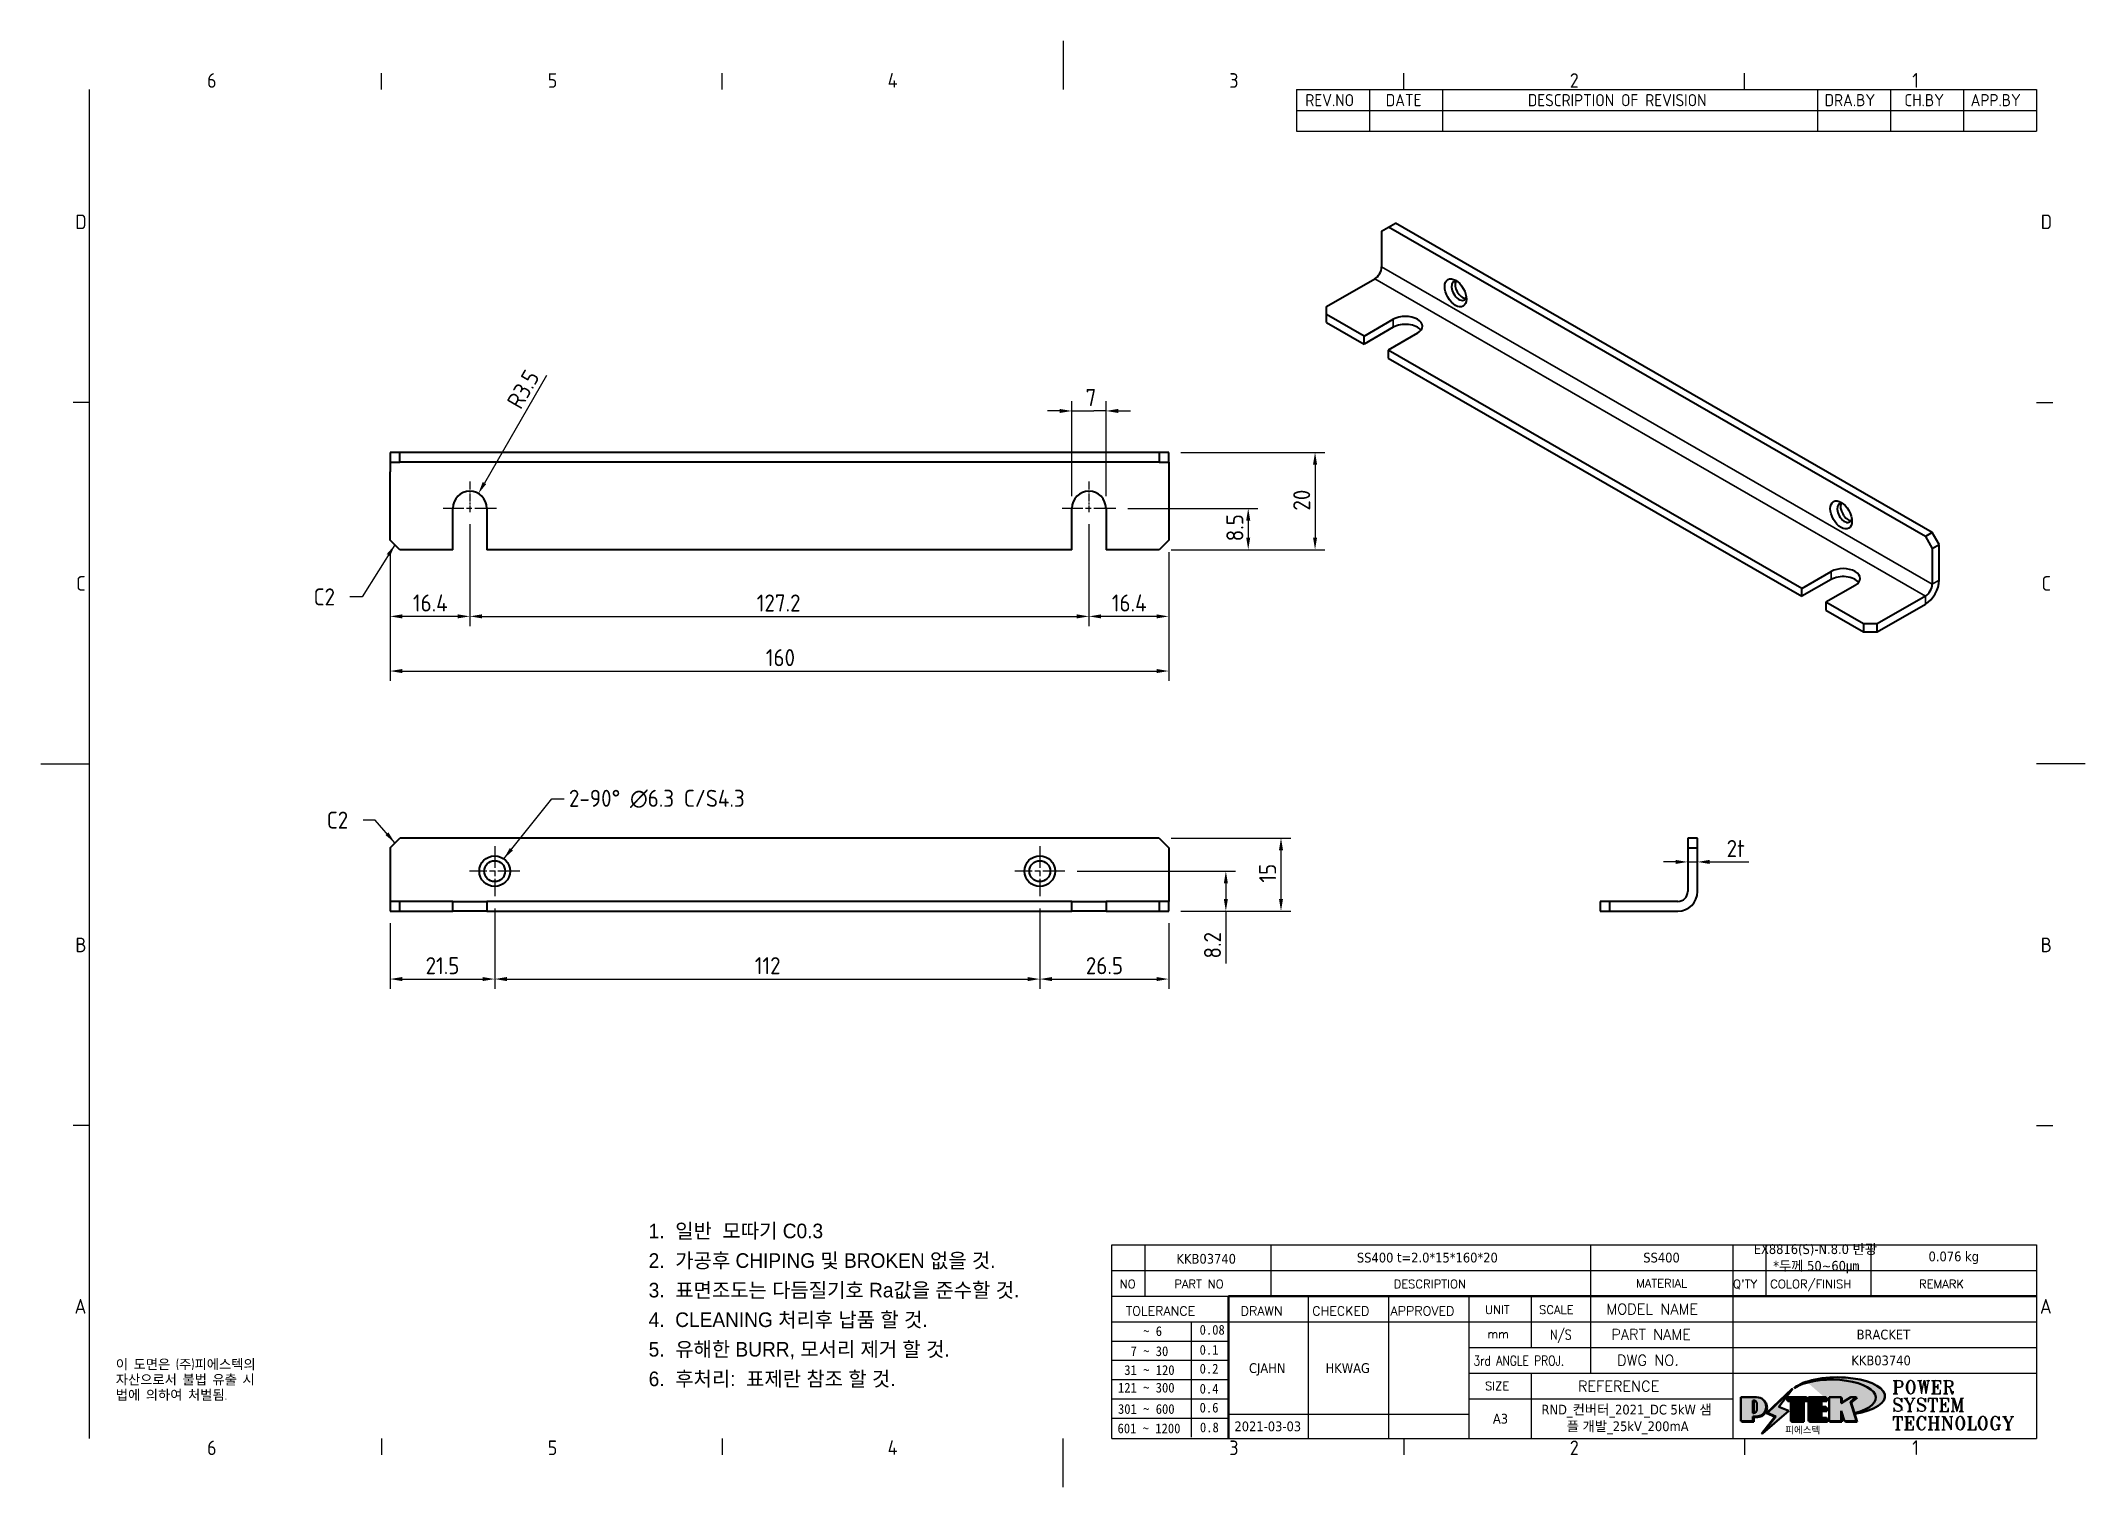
# Model space of a CAD drawing. Header units: millimetres. Extents: x 0 to 420, y 0 to 297.
import ezdxf
from ezdxf.enums import TextEntityAlignment as Align

# ---------------------------------------------------------------- set-up
doc = ezdxf.new("R2010")
doc.units = ezdxf.units.MM
doc.linetypes.add('CHAIN', pattern=[0.35429999999999995, 0.2362, -0.0295, 0.0591, -0.0295])
doc.layers.get('0').update_dxf_attribs({"color": 3, "lineweight": 25})
for name, color, linetype, lineweight in [('가시적인 것(ISO)', 3, 'Continuous', 40), ('가시적인 좁은 것(ISO)', 3, 'Continuous', 35), ('경계(ISO)', 7, 'Continuous', 25), ('기호(ISO)', 5, 'Continuous', 25), ('제목(ISO)', 5, 'Continuous', 50), ('중심 표식(ISO)', 1, 'Continuous', 25), ('치수(ISO)', 2, 'Continuous', 25), ('해치(ISO)', 7, 'Continuous', 18)]:
    doc.layers.add(name, color=color, linetype=linetype, lineweight=lineweight)
doc.styles.add('HAN_291', font='')
doc.styles.add('HAN_370', font='', dxfattribs={"width": 2})
doc.styles.add('ISO Proportional', font='arial.ttf')
doc.styles.add('ISO ProportionalPSTEK', font='isocp.shx')
doc.styles.add('RC_284', font='ROMANC.shx')
doc.styles.add('RC_287', font='ROMANC.shx')
doc.styles.add('RC_292', font='ROMANC.shx')
doc.styles.add('ROMANT_294', font='romant.shx')
doc.styles.add('문자 텍스트_PSTEK_POSCO', font='isocp.shx')
doc.styles.add('치수 텍스트_PSTEK_POSCO', font='isocp.shx')
doc.styles.add('텍스트 스타일198', font='tahoma.ttf')
doc.styles.add('텍스트 스타일333', font='ROMANC.shx', dxfattribs={"width": 0.800000011920929})
doc.styles.get('HAN_291').set_extended_font_data('GulimChe')
doc.styles.get('HAN_370').set_extended_font_data('GulimChe')
doc.dimstyles.new('치수_PSTEK_POSCO', dxfattribs={"dimtxt": 3.5, "dimasz": 2.5, "dimexe": 2, "dimexo": 2.5, "dimgap": 1, "dimtad": 1, "dimrnd": 1e-08, "dimdsep": 46, "dimtxsty": '치수 텍스트_PSTEK_POSCO', "dimcen": 0.09, "dimdle": 10, "dimclrd": 7, "dimclre": 7, "dimclrt": 2, "dimadec": 1, "dimazin": 2, "dimtfac": 1, "dimtmove": 0, "dimatfit": 3, "dimfxl": 0, "dimtolj": 1, "dimlwd": -1, "dimlwe": -1, "dimarcsym": 0})
doc.dimstyles.new('치수_PSTEK_POSCO$7', dxfattribs={"dimtxt": 3.5, "dimasz": 2.5, "dimexe": 2, "dimexo": 2.5, "dimgap": 1, "dimtad": 1, "dimrnd": 1e-08, "dimdsep": 46, "dimtxsty": '치수 텍스트_PSTEK_POSCO', "dimcen": 0.09, "dimdle": 10, "dimclrd": 7, "dimclre": 7, "dimclrt": 2, "dimadec": 1, "dimazin": 2, "dimtfac": 1, "dimtmove": 0, "dimatfit": 3, "dimfxl": 0, "dimtolj": 1, "dimlwd": -1, "dimlwe": -1, "dimarcsym": 0})

msp = doc.modelspace()

# ---------------------------------------------------------------- texts
at = {"layer": '기호(ISO)', "color": 2, "char_height": 3.499999940395355, "attachment_point": 4, "style": '치수 텍스트_PSTEK_POSCO'}
for insert in [(56.0280339815251, 182.8162366811329), (58.73477205475702, 136.9821392295599)]:
    msp.add_mtext('{C2}', dxfattribs=dict(at, insert=insert))
at = {"layer": '기호(ISO)', "color": 2, "insert": (108.494562273616, 141.3368126698307), "char_height": 3.499999940395355, "width": 42.86337195038796, "attachment_point": 4, "line_spacing_factor": 0.612500011920929, "style": '치수 텍스트_PSTEK_POSCO'}
msp.add_mtext('{2-90° \\fAIGDT|b0|i0;\\H3.5000;n\\fisocp|b0|i0;\\H3.5000;6.3 C/S4.3}', dxfattribs=at)
at = {"layer": '기호(ISO)', "color": 7, "insert": (15.39462540488438, 26.22827243992431), "char_height": 2.000000029802322, "width": 51.24013826054251, "attachment_point": 1, "line_spacing_factor": 0.9442214369773865, "style": '문자 텍스트_PSTEK_POSCO'}
msp.add_mtext('{이 도면은 (주)피에스텍의\\P자산으로서 불법 유출 시 \\P법에 의하여 처벌됨.}', dxfattribs=at)

# ---------------------------------------------------------------- blocks, each defined once
blk = doc.blocks.new('경계 Default Border')
at = {"layer": '경계(ISO)'}
for p, q in [((70, 287.0000076293945), (70, 290.4000091552734)), ((140, 287.0000076293945), (140, 290.4000091552734)), ((280, 287.0000076293945), (280, 290.4000091552734)), ((350, 287.0000076293945), (350, 290.4000091552734)), ((10, 222.7499961853027), (6.599999666213989, 222.7499961853027)), ((410, 222.7499961853027), (413.4000015258789, 222.7499961853027)), ((10, 74.25000190734863), (6.599999666213989, 74.25000190734863)), ((410, 74.25000190734863), (413.4000015258789, 74.25000190734863)), ((70, 10), (70, 6.599999666213989)), ((140, 10), (140, 6.599999666213989)), ((280, 10), (280, 6.599999666213989)), ((350, 10), (350, 6.599999666213989))]:
    blk.add_line(p, q, dxfattribs=at)
at = {"layer": '경계(ISO)', "flags": 128}
for points in [[(210, 297.0000076293945), (210, 287.0000076293945)], [(10, 10), (10, 287.0000076293945)], [(0, 148.5000038146973), (10, 148.5000038146973)], [(420, 148.5000038146973), (410, 148.5000038146973)], [(210, 0), (210, 10)]]:
    blk.add_lwpolyline(points, dxfattribs=at)
at = {"layer": '경계(ISO)', "color": 2, "char_height": 3.00000011920929, "attachment_point": 7, "style": '문자 텍스트_PSTEK_POSCO'}
for s, insert in [('6', (34.14453946055966, 287.3713945155963)), ('5', (104.1445394605597, 287.3713945155963)), ('4', (173.9734701308116, 287.4)), ('3', (244.1685395229535, 287.3713945155963)), ('2', (314.127739416884, 287.3713945155963)), ('1', (384.4860661041481, 287.4)), ('D', (7.078270083685684, 258.3463944559917)), ('D', (410.878270202895, 258.3463944559917)), ('C', (7.244539400955009, 184.0963944559917)), ('C', (411.0445395201643, 184.0963944559917)), ('B', (7.078270083685684, 109.8463944559917)), ('B', (410.878270202895, 109.8463944559917)), ('A', (6.914400698149937, 35.61784856929444)), ('A', (410.7144008173592, 35.61784856929444)), ('6', (34.14453946055966, 6.57139439638704)), ('5', (104.1445394605597, 6.57139439638704)), ('4', (173.9734701308116, 6.59999988079071)), ('3', (244.1685395229535, 6.57139439638704)), ('2', (314.127739416884, 6.57139439638704)), ('1', (384.4860661041481, 6.59999988079071))]:
    blk.add_mtext(s, dxfattribs=dict(at, insert=insert))
blk = doc.blocks.new('제목 블록 PSTEK')
for color, points in [(252, [(317.2195697678507, 17.0593801673321), (322.0326348870767, 21.62682475217465), (322.2781991042243, 21.94392121864296), (317.0471853425802, 16.97985676345368), (318.7512090904202, 16.1899260703855), (316.0018030350395, 12.71868385740789), (316.3356552234328, 13.00206718743325), (318.9235935156908, 16.2694494742633)]), (5, [(321.6183518841322, 17.4193704504104), (319.5281351041078, 18.24969419629727), (322.4505835294948, 22.02344462252142), (317.2195697678507, 17.0593801673321), (318.9235935156908, 16.2694494742633), (316.1741874603099, 12.79820726128571)]), (1, [(324.4839107253602, 19.60711530335299), (325.2419748254881, 19.60711530335299), (325.2419748254881, 20.25857663940324), (321.2266040451076, 20.25857663940324), (321.2266040451076, 19.60711530335299), (321.9846681452406, 19.60711530335299), (321.9846681452406, 15.3430047401139), (324.4839107253602, 15.3430047401139)]), (252, [(321.9846681452406, 19.60711530335299), (321.4042753185749, 19.60711530335299), (321.4042753185749, 19.45905590879572), (321.9846681452406, 19.45905590879572)]), (252, [(324.6615819988275, 19.45905590879572), (325.4196460989604, 19.45905590879572), (325.4196460989604, 20.11051724484596), (325.2419748254881, 20.11051724484596), (325.2419748254881, 19.60711530335299), (324.4839107253602, 19.60711530335299), (324.4839107253602, 15.3430047401139), (322.1623394187076, 15.3430047401139), (322.1623394187076, 15.19494534555726), (324.6615819988275, 15.19494534555726)]), (1, [(329.2277337269622, 20.25857663940324), (325.65654113025, 20.25857663940324), (325.65654113025, 15.3430047401139), (329.3580259941756, 15.3430047401139), (329.3580259941756, 15.9944660761648), (328.1137701654877, 15.9944660761648), (328.1137701654877, 17.56360607323003), (329.2277337269622, 17.56360607323003), (329.2277337269622, 18.25543873810179), (328.1137701654877, 18.25543873810179), (328.1137701654877, 19.60711530335299), (329.2277337269622, 19.60711530335299)]), (252, [(328.2914414389548, 19.45905590879572), (329.4054050004294, 19.45905590879572), (329.4054050004294, 20.11051724484596), (329.2277337269622, 20.11051724484596), (329.2277337269622, 19.60711530335299), (328.1137701654877, 19.60711530335299), (328.1137701654877, 18.25543873810179), (328.2914414389548, 18.25543873810179)]), (252, [(328.2914414389548, 17.41554667867274), (329.4054050004294, 17.41554667867274), (329.4054050004294, 18.10737934354514), (329.2277337269622, 18.10737934354514), (329.2277337269622, 17.56360607323003), (328.1137701654877, 17.56360607323003), (328.1137701654877, 15.9944660761648), (328.2914414389548, 15.9944660761648)]), (1, [(332.3312149849806, 20.25857663940324), (329.8592894925411, 20.25857663940324), (329.8592894925411, 15.3430047401139), (332.3312149849806, 15.3430047401139), (332.3312149849806, 17.4318630164523), (333.0701931098801, 15.3430047401139), (335.4855464857051, 15.3430047401139), (334.2514536401189, 19.30614745124769), (335.4379594596742, 20.25857663940324), (334.3071782107978, 20.25857663940324), (332.3312149849806, 18.99741471888304)]), (252, [(332.5088862584528, 16.92964231796647), (332.3312149849806, 17.43186301645164), (332.3312149849806, 15.3430047401139), (330.0369607660135, 15.3430047401139), (330.0369607660135, 15.19494534555726), (332.5088862584528, 15.19494534555726)]), (252, [(332.5088862584528, 20.1105172448466), (332.3312149849806, 20.1105172448466), (332.3312149849806, 18.99741471888368), (332.5088862584528, 19.11081371413894)]), (252, [(335.6156307331414, 20.11051724484596), (335.2535118015555, 20.11051724484596), (334.2514536401189, 19.30614745124769), (335.4855464857051, 15.3430047401139), (333.1954852176545, 15.3430047401139), (333.2478643833523, 15.19494534555726), (335.6632177591723, 15.19494534555726), (334.4291249135862, 19.15808805669106)]), (252, [(329.5356972676428, 15.8464066816075), (329.3580259941756, 15.8464066816075), (329.3580259941756, 15.3430047401139), (325.8342124037171, 15.3430047401139), (325.8342124037171, 15.19494534555726), (329.5356972676428, 15.19494534555726)])]:
    blk.add_hatch(color=color).paths.add_polyline_path(points)
h = blk.add_hatch(color=1)
edge = h.paths.add_edge_path(flags=0)
edge.add_line((314.2242174273352, 19.60711530335299), (314.2242174273352, 17.00126995915134))
edge.add_line((314.2242174273352, 17.00126995915134), (314.3485873187598, 17.00126995915134))
edge.add_arc((314.3485873187598, 17.6527312952023), 0.6514613360509371, 270, 360)
edge.add_line((315.0000486548106, 17.6527312952023), (315.0000486548106, 18.95565396730211))
edge.add_arc((314.3485873187598, 18.95565396730212), 0.6514613360508712, 0, 90)
edge.add_line((314.3485873187598, 19.60711530335299), (314.2242174273352, 19.60711530335299))
edge = h.paths.add_edge_path()
edge.add_arc((314.9847713324306, 18.28938669179658), 1.969189947606664, 269.9999999999959, 450)
edge.add_line((314.9847713324306, 20.25857663940318), (311.7664314776902, 20.25857663940324))
edge.add_line((311.7664314776902, 20.25857663940324), (311.7664314776902, 15.3430047401139))
edge.add_line((311.7664314776902, 15.3430047401139), (314.2242174273352, 15.3430047401139))
edge.add_line((314.2242174273352, 15.3430047401139), (314.2242174273352, 16.32019674418991))
edge.add_line((314.2242174273352, 16.32019674418991), (314.9847713324307, 16.32019674418991))
h = blk.add_hatch(color=252)
edge = h.paths.add_edge_path()
edge.add_arc((314.9847713324309, 18.28938669179657), 1.969189947606666, 270, 406.8278729790604)
edge.add_arc((315.1624426058984, 18.1413272972396), 1.969189947606962, -90, 53.560984836317004, ccw=False)
edge.add_line((315.1624426058984, 16.17213734963263), (314.4018887008024, 16.17213734963263))
edge.add_line((314.4018887008024, 16.17213734963263), (314.4018887008024, 15.19494534555726))
edge.add_line((314.4018887008024, 15.19494534555726), (311.9441027511573, 15.19494534555726))
edge.add_line((311.9441027511573, 15.19494534555726), (311.9441027511573, 15.3430047401139))
edge.add_line((311.9441027511573, 15.3430047401139), (314.2242174273352, 15.3430047401139))
edge.add_line((314.2242174273352, 15.3430047401139), (314.2242174273352, 16.32019674418991))
edge.add_line((314.2242174273352, 16.32019674418991), (314.9847713324309, 16.32019674418991))
h = blk.add_hatch(color=252)
edge = h.paths.add_edge_path()
edge.add_line((314.4018887008024, 19.45905590879572), (314.5262585922315, 19.45905590879572))
edge.add_arc((314.5262585922314, 18.80759457274939), 0.6514613360463194, 60.4189348879147, 90.00000000000318, ccw=False)
edge.add_arc((314.3485873187602, 18.95565396730057), 0.6514613360524251, 39.96992292766206, 90.00000000009999)
edge.add_line((314.3485873187591, 19.60711530335307), (314.2242174273352, 19.60711530335298))
edge.add_line((314.2242174273352, 19.60711530335299), (314.2242174273352, 17.00126995915134))
edge.add_line((314.2242174273352, 17.00126995915134), (314.3485873187591, 17.00126995915134))
edge.add_arc((314.3485873187568, 17.652731295233), 0.6514613360816299, 270.0000000002, 274.6930825552478)
edge.add_line((314.4018887008024, 17.0034541317032), (314.4018887008024, 19.45905590879572))
at = {"layer": '해치(ISO)'}
h = blk.add_hatch(color=140, dxfattribs=at)
edge = h.paths.add_edge_path()
edge.add_ellipse((330.3660919371412, 20.15576403068321), major_axis=(9.100907360794343, 0), ratio=0.4069904968023172, start_angle=301.3098473703837, end_angle=507.7436900681698)
edge.add_ellipse((331.5340919371412, 20.4634168429492), major_axis=(-9.82350664112931, 0), ratio=0.3942600559756514, start_angle=111.51207141178469, end_angle=334.47025347086895, ccw=False)
edge.add_line((335.1363447531188, 16.8601935978785), (335.0955236905705, 16.99119398620872))
at = {"color": 180}
for p, q in [((182.475792979055, 11.79100474011392), (182.4757929790549, 51.56524660363496)), ((182.4757929790549, 51.56524660363496), (372.4757929537551, 51.56524660363496)), ((189.2651435055721, 51.56524660363496), (189.2651435055722, 41.00524660363494)), ((215.2152739891528, 41.00524660363494), (215.2152739891528, 51.56524660363496)), ((280.8758854511282, 51.56524660363496), (280.8758854511282, 41.00524660363494)), ((310.0881549537552, 51.56524660363496), (310.0881549537553, 41.00524660363494)), ((316.9044520275131, 51.56524660363496), (316.9044520275127, 41.00524660363494)), ((338.4566026226726, 51.56524660363496), (338.4566026226727, 41.00524660363494)), ((372.4757929537551, 51.56524660363496), (372.4757929537551, 11.79100474011389)), ((182.475792979055, 46.2852466036349), (372.4757929537551, 46.28524660363492)), ((182.475792979055, 41.00524660363493), (206.451475290024, 41.00524660363493)), ((222.9401812389276, 11.79100474011392), (222.9401812389276, 41.00524660363494)), ((239.4288871878316, 11.79100474011392), (239.4288871878316, 41.00524660363494)), ((255.9175931367356, 11.79100474011392), (255.9175931367356, 41.00524660363494)), ((268.6918866058747, 41.00524660363494), (268.6918866058747, 30.44524660363498)), ((280.8758854511282, 41.00524660363494), (280.8758854511282, 25.16524660363502)), ((310.088154953755, 41.00524660363494), (310.088154953755, 11.79100474011392)), ((182.475792979055, 35.72524660363497), (206.451475290024, 35.72524660363497)), ((198.8621818849491, 12.02524660363491), (198.8621818849491, 35.72524660363497)), ((206.451475290024, 35.72524660363497), (372.4757929537551, 35.72524660363497)), ((182.475792979055, 31.77524660363492), (206.451475290024, 31.77524660363492)), ((255.917593136736, 30.44524660363498), (372.4757929537552, 30.44524660363501)), ((182.475792979055, 27.82524660363487), (206.451475290024, 27.82524660363487)), ((182.475792979055, 23.87524660363505), (206.451475290024, 23.87524660363505)), ((255.9175931367359, 25.16524660363502), (372.4757929537552, 25.165246603635)), ((268.6918866058744, 25.16524660363502), (268.6918866058744, 11.79100474011392)), ((182.475792979055, 19.92524660363478), (206.451475290024, 19.92524660363478)), ((255.9175931367359, 19.88524660363481), (310.0881549537553, 19.88524660363481)), ((182.475792979055, 15.97524660363496), (206.451475290024, 15.97524660363496)), ((206.451475290024, 16.74100474011396), (255.9175931367359, 16.74100474011396)), ((182.475792979055, 11.79100474011392), (372.4757929537551, 11.79100474011389))]:
    blk.add_line(p, q, dxfattribs=at)
at = {"color": 7, "lineweight": 50}
for p, q in [((206.4514752900237, 11.79100474011392), (206.4514752900237, 41.00524660363494)), ((206.451475290024, 41.00524660363494), (372.4757929537551, 41.00524660363496))]:
    blk.add_line(p, q, dxfattribs=at)
at = {"color": 7}
for p, q in [((322.2781991042243, 21.94392121864296), (317.0471853425802, 16.97985676345368)), ((322.4505835294948, 22.02344462252142), (317.2195697678507, 17.0593801673321)), ((317.2195697678507, 17.0593801673321), (322.0326348870767, 21.62682475217465)), ((319.5281351041078, 18.24969419629727), (322.4505835294948, 22.02344462252142)), ((322.0326348870767, 21.62682475217465), (322.2781991042243, 21.94392121864296)), ((311.7664314776902, 20.25900474011391), (311.7664314776902, 15.34300474011391)), ((314.9847713324309, 20.25857663940324), (311.7664314776902, 20.25857663940324)), ((314.9847713324309, 20.25857663940324), (311.7664314776902, 20.25857663940324)), ((311.7664314776902, 20.25857663940324), (311.7664314776902, 15.3430047401139)), ((314.2242174273352, 17.00126995915134), (314.2242174273352, 19.60711530335299)), ((314.2242174273352, 19.60711530335299), (314.3485873187591, 19.60711530335299)), ((314.3485873187591, 19.60711530335299), (314.2242174273352, 19.60711530335299)), ((314.2242174273352, 19.60711530335299), (314.2242174273352, 17.00126995915134)), ((314.2242174273352, 17.00126995915134), (314.2242174273352, 19.60711530335299)), ((314.2242174273352, 19.60711530335299), (314.3485873187591, 19.60711530335299)), ((314.3485873187591, 17.00126995915134), (314.2242174273352, 17.00126995915134)), ((314.2242174273352, 17.00126995915134), (314.3485873187591, 17.00126995915134)), ((314.3485873187591, 17.00126995915134), (314.2242174273352, 17.00126995915134)), ((314.4018887008024, 19.45905590879572), (314.5262585922314, 19.45905590879572)), ((314.4018887008024, 17.0034541317032), (314.4018887008024, 19.45905590879572)), ((315.0000486548106, 18.95565396730275), (315.0000486548106, 17.65273129520161)), ((315.0000486548106, 18.95565396730275), (315.0000486548106, 17.65273129520161)), ((316.1741874603099, 12.79820726128571), (321.6183518841322, 17.4193704504104)), ((317.0471853425802, 16.97985676345368), (318.7512090904202, 16.1899260703855)), ((318.9235935156908, 16.2694494742633), (317.2195697678507, 17.0593801673321)), ((317.2195697678507, 17.0593801673321), (318.9235935156908, 16.2694494742633)), ((321.6183518841322, 17.4193704504104), (319.5281351041078, 18.24969419629727)), ((325.2419748254881, 20.25857663940324), (321.2266040451076, 20.25857663940324)), ((321.2266040451076, 20.25857663940324), (321.2266040451076, 19.60711530335299)), ((325.2419748254881, 20.25857663940324), (321.2266040451076, 20.25857663940324)), ((321.2266040451076, 20.25857663940324), (321.2266040451076, 19.60711530335299)), ((321.2266040451076, 19.60711530335299), (321.9846681452406, 19.60711530335299)), ((321.2266040451076, 19.60711530335299), (321.9846681452406, 19.60711530335299)), ((321.4042753185749, 19.60711530335299), (321.4042753185749, 19.45905590879572)), ((321.9846681452406, 19.60711530335299), (321.4042753185749, 19.60711530335299)), ((321.4042753185749, 19.45905590879572), (321.9846681452406, 19.45905590879572)), ((321.9846681452406, 19.60711530335299), (321.9846681452406, 15.3430047401139)), ((321.9846681452406, 19.45905590879572), (321.9846681452406, 19.60711530335299)), ((321.9846681452406, 19.60711530335299), (321.9846681452406, 15.3430047401139)), ((324.4839107253602, 19.60711530335299), (325.2419748254881, 19.60711530335299)), ((324.4839107253602, 15.3430047401139), (324.4839107253602, 19.60711530335299)), ((325.2419748254881, 19.60711530335299), (324.4839107253602, 19.60711530335299)), ((324.4839107253602, 19.60711530335299), (324.4839107253602, 15.3430047401139)), ((324.4839107253602, 19.60711530335299), (325.2419748254881, 19.60711530335299)), ((324.4839107253602, 15.3430047401139), (324.4839107253602, 19.60711530335299)), ((324.6615819988275, 19.45905590879572), (325.4196460989604, 19.45905590879572)), ((324.6615819988275, 15.19494534555726), (324.6615819988275, 19.45905590879572)), ((325.2419748254881, 19.60711530335299), (325.2419748254881, 20.25857663940324)), ((325.2419748254881, 19.60711530335299), (325.2419748254881, 20.25857663940324)), ((325.4196460989604, 20.11051724484596), (325.2419748254881, 20.11051724484596)), ((325.2419748254881, 20.11051724484596), (325.2419748254881, 19.60711530335299)), ((325.4196460989604, 19.45905590879572), (325.4196460989604, 20.11051724484596)), ((329.2277337269622, 20.25857663940324), (325.65654113025, 20.25857663940324)), ((325.65654113025, 20.25857663940324), (325.65654113025, 15.3430047401139)), ((325.65654113025, 20.25857663940324), (325.65654113025, 15.3430047401139)), ((329.2277337269622, 20.25857663940324), (325.65654113025, 20.25857663940324)), ((328.1137701654877, 18.25543873810179), (328.1137701654877, 19.60711530335299)), ((328.1137701654877, 19.60711530335299), (329.2277337269622, 19.60711530335299)), ((329.2277337269622, 19.60711530335299), (328.1137701654877, 19.60711530335299)), ((328.1137701654877, 19.60711530335299), (328.1137701654877, 18.25543873810179)), ((328.1137701654877, 18.25543873810179), (328.1137701654877, 19.60711530335299)), ((328.1137701654877, 19.60711530335299), (329.2277337269622, 19.60711530335299)), ((329.2277337269622, 18.25543873810179), (328.1137701654877, 18.25543873810179)), ((328.1137701654877, 18.25543873810179), (328.2914414389548, 18.25543873810179)), ((329.2277337269622, 18.25543873810179), (328.1137701654877, 18.25543873810179)), ((328.1137701654877, 17.56360607323003), (329.2277337269622, 17.56360607323003)), ((328.1137701654877, 15.9944660761648), (328.1137701654877, 17.56360607323003)), ((329.2277337269622, 17.56360607323003), (328.1137701654877, 17.56360607323003)), ((328.1137701654877, 17.56360607323003), (328.1137701654877, 15.9944660761648)), ((328.1137701654877, 17.56360607323003), (329.2277337269622, 17.56360607323003)), ((328.1137701654877, 15.9944660761648), (328.1137701654877, 17.56360607323003)), ((328.2914414389548, 18.25543873810179), (328.2914414389548, 19.45905590879572)), ((328.2914414389548, 19.45905590879572), (329.4054050004294, 19.45905590879572)), ((328.2914414389548, 15.9944660761648), (328.2914414389548, 17.41554667867274)), ((328.2914414389548, 17.41554667867274), (329.4054050004294, 17.41554667867274)), ((329.2277337269622, 19.60711530335299), (329.2277337269622, 20.25857663940324)), ((329.2277337269622, 19.60711530335299), (329.2277337269622, 20.25857663940324)), ((329.4054050004294, 20.11051724484596), (329.2277337269622, 20.11051724484596)), ((329.2277337269622, 20.11051724484596), (329.2277337269622, 19.60711530335299)), ((329.2277337269622, 17.56360607323003), (329.2277337269622, 18.25543873810179)), ((329.2277337269622, 17.56360607323003), (329.2277337269622, 18.25543873810179)), ((329.4054050004294, 18.10737934354514), (329.2277337269622, 18.10737934354514)), ((329.2277337269622, 18.10737934354514), (329.2277337269622, 17.56360607323003)), ((329.4054050004294, 19.45905590879572), (329.4054050004294, 20.11051724484596)), ((329.4054050004294, 17.41554667867274), (329.4054050004294, 18.10737934354514)), ((332.3312149849806, 20.25857663940324), (329.8592894925411, 20.25857663940324)), ((329.8592894925411, 20.25857663940324), (329.8592894925411, 15.3430047401139)), ((329.8592894925411, 20.25857663940324), (329.8592894925411, 15.3430047401139)), ((332.3312149849806, 20.25857663940324), (329.8592894925411, 20.25857663940324)), ((334.3071782107978, 20.25857663940324), (332.3312149849806, 18.99741471888304)), ((332.3312149849806, 18.99741471888304), (332.3312149849806, 20.25857663940324)), ((334.3071782107978, 20.25857663940324), (332.3312149849806, 18.99741471888304)), ((332.3312149849806, 18.99741471888304), (332.3312149849806, 20.25857663940324)), ((332.5088862584528, 20.1105172448466), (332.3312149849806, 20.1105172448466)), ((332.3312149849806, 20.1105172448466), (332.3312149849806, 18.99741471888368)), ((332.3312149849806, 18.99741471888368), (332.5088862584528, 19.11081371413894)), ((332.3312149849806, 17.4318630164523), (333.0701931098801, 15.3430047401139)), ((332.3312149849806, 15.3430047401139), (332.3312149849806, 17.4318630164523)), ((332.5088862584528, 16.92964231796647), (332.3312149849806, 17.43186301645164)), ((332.3312149849806, 17.43186301645164), (332.3312149849806, 15.3430047401139)), ((332.3312149849806, 17.4318630164523), (333.0701931098801, 15.3430047401139)), ((332.3312149849806, 15.3430047401139), (332.3312149849806, 17.4318630164523)), ((332.5088862584528, 19.11081371413894), (332.5088862584528, 20.1105172448466)), ((332.5088862584528, 15.19494534555726), (332.5088862584528, 16.92964231796647)), ((334.2514536401189, 19.30614745124769), (335.4379594596742, 20.25857663940324)), ((334.2514536401189, 19.30614745124769), (335.4379594596742, 20.25857663940324)), ((335.2535118015555, 20.11051724484596), (334.2514536401189, 19.30614745124769)), ((335.4855464857051, 15.3430047401139), (334.2514536401189, 19.30614745124769)), ((334.2514536401189, 19.30614745124769), (335.4855464857051, 15.3430047401139)), ((335.4855464857051, 15.3430047401139), (334.2514536401189, 19.30614745124769)), ((335.4379594596742, 20.25857663940324), (334.3071782107978, 20.25857663940324)), ((335.4379594596742, 20.25857663940324), (334.3071782107978, 20.25857663940324)), ((334.4291249135862, 19.15808805669104), (335.6156307331414, 20.11051724484596)), ((335.6632177591723, 15.19494534555726), (334.4291249135862, 19.15808805669104)), ((335.6156307331414, 20.11051724484596), (335.2535118015555, 20.11051724484596)), ((345.0447381189468, 17.50375595811051), (344.9867755289346, 17.689895936919)), ((311.7664314776902, 15.3430047401139), (314.2242174273352, 15.3430047401139)), ((311.7664314776902, 15.3430047401139), (314.2242174273352, 15.3430047401139)), ((314.2242174273352, 15.3430047401139), (311.9441027511573, 15.3430047401139)), ((311.9441027511573, 15.3430047401139), (311.9441027511573, 15.19494534555726)), ((311.9441027511573, 15.19494534555726), (314.4018887008024, 15.19494534555726)), ((314.2242174273352, 16.32019674418991), (314.9847713324309, 16.32019674418991)), ((314.2242174273352, 15.3430047401139), (314.2242174273352, 16.32019674418991)), ((314.9847713324309, 16.32019674418991), (314.2242174273352, 16.32019674418991)), ((314.2242174273352, 16.32019674418991), (314.2242174273352, 15.3430047401139)), ((314.2242174273352, 16.32019674418991), (314.9847713324309, 16.32019674418991)), ((314.2242174273352, 15.3430047401139), (314.2242174273352, 16.32019674418991)), ((314.4018887008024, 16.17213734963263), (315.162442605898, 16.17213734963263)), ((314.4018887008024, 15.19494534555726), (314.4018887008024, 16.17213734963263)), ((318.7512090904202, 16.1899260703855), (316.0018030350395, 12.71868385740789)), ((316.0018030350395, 12.71868385740789), (316.3356552234328, 13.00206718743325)), ((318.9235935156908, 16.2694494742633), (316.1741874603099, 12.79820726128571)), ((316.3356552234328, 13.00206718743325), (318.9235935156908, 16.2694494742633)), ((321.9846681452406, 15.3430047401139), (324.4839107253602, 15.3430047401139)), ((321.9846681452406, 15.3430047401139), (324.4839107253602, 15.3430047401139)), ((324.4839107253602, 15.3430047401139), (322.1623394187076, 15.3430047401139)), ((322.1623394187076, 15.3430047401139), (322.1623394187076, 15.19494534555726)), ((322.1623394187076, 15.19494534555726), (324.6615819988275, 15.19494534555726)), ((325.65654113025, 15.3430047401139), (329.3580259941756, 15.3430047401139)), ((325.65654113025, 15.3430047401139), (329.3580259941756, 15.3430047401139)), ((329.3580259941756, 15.3430047401139), (325.8342124037171, 15.3430047401139)), ((325.8342124037171, 15.3430047401139), (325.8342124037171, 15.19494534555726)), ((325.8342124037171, 15.19494534555726), (329.5356972676428, 15.19494534555726)), ((329.3580259941756, 15.9944660761648), (328.1137701654877, 15.9944660761648)), ((328.1137701654877, 15.9944660761648), (328.2914414389548, 15.9944660761648)), ((329.3580259941756, 15.9944660761648), (328.1137701654877, 15.9944660761648)), ((329.3580259941756, 15.3430047401139), (329.3580259941756, 15.9944660761648)), ((329.3580259941756, 15.3430047401139), (329.3580259941756, 15.9944660761648)), ((329.5356972676428, 15.8464066816075), (329.3580259941756, 15.8464066816075)), ((329.3580259941756, 15.8464066816075), (329.3580259941756, 15.3430047401139)), ((329.5356972676428, 15.19494534555726), (329.5356972676428, 15.8464066816075)), ((329.8592894925411, 15.3430047401139), (332.3312149849806, 15.3430047401139)), ((329.8592894925411, 15.3430047401139), (332.3312149849806, 15.3430047401139)), ((332.3312149849806, 15.3430047401139), (330.0369607660135, 15.3430047401139)), ((330.0369607660135, 15.3430047401139), (330.0369607660135, 15.19494534555726)), ((330.0369607660135, 15.19494534555726), (332.5088862584528, 15.19494534555726)), ((333.0701931098801, 15.3430047401139), (335.4855464857051, 15.3430047401139)), ((333.0701931098801, 15.3430047401139), (335.4855464857051, 15.3430047401139)), ((335.4855464857051, 15.3430047401139), (333.1954852176545, 15.3430047401139)), ((333.1954852176545, 15.3430047401139), (333.2478643833523, 15.19494534555726)), ((333.2478643833523, 15.19494534555726), (335.6632177591723, 15.19494534555726))]:
    blk.add_line(p, q, dxfattribs=at)
at = {"color": 5}
for p, q in [((322.4505835294948, 22.02344462252142), (317.2195697678507, 17.0593801673321)), ((319.5281351041078, 18.24969419629727), (322.4505835294948, 22.02344462252142)), ((316.1741874603099, 12.79820726128571), (321.6183518841322, 17.4193704504104)), ((317.2195697678507, 17.0593801673321), (318.9235935156908, 16.2694494742633)), ((321.6183518841322, 17.4193704504104), (319.5281351041078, 18.24969419629727)), ((318.9235935156908, 16.2694494742633), (316.1741874603099, 12.79820726128571))]:
    blk.add_line(p, q, dxfattribs=at)
at = {"color": 1}
for p, q in [((314.9847713324309, 20.25857663940324), (311.7664314776902, 20.25857663940324)), ((311.7664314776902, 20.25857663940324), (311.7664314776902, 15.3430047401139)), ((314.2242174273352, 17.00126995915134), (314.2242174273352, 19.60711530335299)), ((314.2242174273352, 19.60711530335299), (314.3485873187591, 19.60711530335299)), ((314.3485873187591, 17.00126995915134), (314.2242174273352, 17.00126995915134)), ((315.0000486548106, 18.95565396730275), (315.0000486548106, 17.65273129520161)), ((325.2419748254881, 20.25857663940324), (321.2266040451076, 20.25857663940324)), ((321.2266040451076, 20.25857663940324), (321.2266040451076, 19.60711530335299)), ((321.2266040451076, 19.60711530335299), (321.9846681452406, 19.60711530335299)), ((321.9846681452406, 19.60711530335299), (321.9846681452406, 15.3430047401139)), ((324.4839107253602, 19.60711530335299), (325.2419748254881, 19.60711530335299)), ((324.4839107253602, 15.3430047401139), (324.4839107253602, 19.60711530335299)), ((325.2419748254881, 19.60711530335299), (325.2419748254881, 20.25857663940324)), ((329.2277337269622, 20.25857663940324), (325.65654113025, 20.25857663940324)), ((325.65654113025, 20.25857663940324), (325.65654113025, 15.3430047401139)), ((328.1137701654877, 18.25543873810179), (328.1137701654877, 19.60711530335299)), ((328.1137701654877, 19.60711530335299), (329.2277337269622, 19.60711530335299)), ((329.2277337269622, 18.25543873810179), (328.1137701654877, 18.25543873810179)), ((328.1137701654877, 17.56360607323003), (329.2277337269622, 17.56360607323003)), ((328.1137701654877, 15.9944660761648), (328.1137701654877, 17.56360607323003)), ((329.2277337269622, 19.60711530335299), (329.2277337269622, 20.25857663940324)), ((329.2277337269622, 17.56360607323003), (329.2277337269622, 18.25543873810179)), ((332.3312149849806, 20.25857663940324), (329.8592894925411, 20.25857663940324)), ((329.8592894925411, 20.25857663940324), (329.8592894925411, 15.3430047401139)), ((334.3071782107978, 20.25857663940324), (332.3312149849806, 18.99741471888304)), ((332.3312149849806, 18.99741471888304), (332.3312149849806, 20.25857663940324)), ((332.3312149849806, 17.4318630164523), (333.0701931098801, 15.3430047401139)), ((332.3312149849806, 15.3430047401139), (332.3312149849806, 17.4318630164523)), ((334.2514536401189, 19.30614745124769), (335.4379594596742, 20.25857663940324)), ((335.4855464857051, 15.3430047401139), (334.2514536401189, 19.30614745124769)), ((335.4379594596742, 20.25857663940324), (334.3071782107978, 20.25857663940324)), ((311.7664314776902, 15.3430047401139), (314.2242174273352, 15.3430047401139)), ((314.2242174273352, 16.32019674418991), (314.9847713324309, 16.32019674418991)), ((314.2242174273352, 15.3430047401139), (314.2242174273352, 16.32019674418991)), ((321.9846681452406, 15.3430047401139), (324.4839107253602, 15.3430047401139)), ((325.65654113025, 15.3430047401139), (329.3580259941756, 15.3430047401139)), ((329.3580259941756, 15.9944660761648), (328.1137701654877, 15.9944660761648)), ((329.3580259941756, 15.3430047401139), (329.3580259941756, 15.9944660761648)), ((329.8592894925411, 15.3430047401139), (332.3312149849806, 15.3430047401139)), ((333.0701931098801, 15.3430047401139), (335.4855464857051, 15.3430047401139))]:
    blk.add_line(p, q, dxfattribs=at)
at = {"color": 7}
for centre, radius, start, end in [((314.3485873187598, 18.95565396730211), 0.6514613360508712, 0, 90), ((314.3485873187602, 18.95565396730057), 0.6514613360524251, 39.96992292766117, 90), ((314.3485873187598, 18.95565396730212), 0.6514613360508712, 0, 90), ((314.3485873187597, 17.65273129520228), 0.6514613360509381, 270, 0), ((314.3485873187598, 17.6527312952023), 0.6514613360509381, 270, 0), ((314.3485873187568, 17.652731295233), 0.6514613360816299, 270, 274.6930825552478), ((314.5262585922314, 18.80759457274939), 0.6514613360463193, 60.41893488791137, 90), ((314.9847713324309, 18.28938669179658), 1.969189947606665, 270, 90), ((314.9847713324309, 18.28938669179658), 1.969189947606665, 270, 90), ((314.9847713324307, 18.2893866917965), 1.969189947606594, 270, 46.82787297909833), ((315.1624426058984, 18.1413272972396), 1.969189947606961, 270, 53.56098483636067)]:
    blk.add_arc(centre, radius, start, end, dxfattribs=at)
at = {"color": 1}
for centre, radius, start, end in [((314.3485873187598, 18.95565396730211), 0.6514613360508712, 0, 90), ((314.3485873187598, 17.6527312952023), 0.6514613360509381, 270, 0), ((314.9847713324309, 18.28938669179657), 1.969189947606665, 270, 90)]:
    blk.add_arc(centre, radius, start, end, dxfattribs=at)
at = {"layer": '제목(ISO)', "lineweight": 18}
blk.add_line((182.475792979055, 35.72500474011393), (182.475792979055, 11.79100474011392), dxfattribs=at)
at = {"layer": '제목(ISO)'}
for p, q in [((322.2781991042243, 21.94392121864296), (317.0471853425802, 16.97985676345368)), ((322.4505835294948, 22.02344462252142), (317.2195697678507, 17.0593801673321)), ((317.2195697678507, 17.0593801673321), (322.0326348870767, 21.62682475217465)), ((319.5281351041078, 18.24969419629727), (322.4505835294948, 22.02344462252142)), ((322.0326348870767, 21.62682475217465), (322.2781991042243, 21.94392121864296)), ((314.9847713324306, 20.25857663940324), (311.7664314776902, 20.25857663940324)), ((311.7664314776902, 20.25857663940324), (311.7664314776902, 15.3430047401139)), ((314.2242174273352, 17.00126995915134), (314.2242174273352, 19.60711530335299)), ((314.2242174273352, 19.60711530335299), (314.3485873187598, 19.60711530335299)), ((314.3485873187591, 19.60711530335299), (314.2242174273352, 19.60711530335299)), ((314.2242174273352, 19.60711530335299), (314.2242174273352, 17.00126995915134)), ((314.3485873187598, 17.00126995915134), (314.2242174273352, 17.00126995915134)), ((314.2242174273352, 17.00126995915134), (314.3485873187591, 17.00126995915134)), ((314.4018887008024, 19.45905590879572), (314.5262585922314, 19.45905590879572)), ((314.4018887008024, 17.0034541317032), (314.4018887008024, 19.45905590879572)), ((315.0000486548106, 18.95565396730211), (315.0000486548106, 17.6527312952023)), ((316.1741874603099, 12.79820726128571), (321.6183518841322, 17.4193704504104)), ((317.0471853425802, 16.97985676345368), (318.7512090904202, 16.1899260703855)), ((317.2195697678507, 17.0593801673321), (318.9235935156908, 16.2694494742633)), ((318.9235935156908, 16.2694494742633), (317.2195697678507, 17.0593801673321)), ((321.6183518841322, 17.4193704504104), (319.5281351041078, 18.24969419629727)), ((325.2419748254881, 20.25857663940324), (321.2266040451076, 20.25857663940324)), ((321.2266040451076, 20.25857663940324), (321.2266040451076, 19.60711530335299)), ((321.2266040451076, 19.60711530335299), (321.9846681452406, 19.60711530335299)), ((321.9846681452406, 19.60711530335299), (321.4042753185749, 19.60711530335299)), ((321.4042753185749, 19.60711530335299), (321.4042753185749, 19.45905590879572)), ((321.4042753185749, 19.45905590879572), (321.9846681452406, 19.45905590879572)), ((321.9846681452406, 19.60711530335299), (321.9846681452406, 15.3430047401139)), ((321.9846681452406, 19.45905590879572), (321.9846681452406, 19.60711530335299)), ((324.4839107253602, 19.60711530335299), (325.2419748254881, 19.60711530335299)), ((324.4839107253602, 15.3430047401139), (324.4839107253602, 19.60711530335299)), ((325.2419748254881, 19.60711530335299), (324.4839107253602, 19.60711530335299)), ((324.4839107253602, 19.60711530335299), (324.4839107253602, 15.3430047401139)), ((324.6615819988275, 19.45905590879572), (325.4196460989604, 19.45905590879572)), ((324.6615819988275, 15.19494534555726), (324.6615819988275, 19.45905590879572)), ((325.2419748254881, 19.60711530335299), (325.2419748254881, 20.25857663940324)), ((325.4196460989604, 20.11051724484596), (325.2419748254881, 20.11051724484596)), ((325.2419748254881, 20.11051724484596), (325.2419748254881, 19.60711530335299)), ((325.4196460989604, 19.45905590879572), (325.4196460989604, 20.11051724484596)), ((329.2277337269622, 20.25857663940324), (325.65654113025, 20.25857663940324)), ((325.65654113025, 20.25857663940324), (325.65654113025, 15.3430047401139)), ((328.1137701654877, 18.25543873810179), (328.1137701654877, 19.60711530335299)), ((328.1137701654877, 19.60711530335299), (329.2277337269622, 19.60711530335299)), ((329.2277337269622, 19.60711530335299), (328.1137701654877, 19.60711530335299)), ((328.1137701654877, 19.60711530335299), (328.1137701654877, 18.25543873810179)), ((329.2277337269622, 18.25543873810179), (328.1137701654877, 18.25543873810179)), ((328.1137701654877, 18.25543873810179), (328.2914414389548, 18.25543873810179)), ((328.1137701654877, 15.9944660761648), (328.1137701654877, 17.56360607323003)), ((328.1137701654877, 17.56360607323003), (329.2277337269622, 17.56360607323003)), ((329.2277337269622, 17.56360607323003), (328.1137701654877, 17.56360607323003)), ((328.1137701654877, 17.56360607323003), (328.1137701654877, 15.9944660761648)), ((328.2914414389548, 19.45905590879572), (329.4054050004294, 19.45905590879572)), ((328.2914414389548, 18.25543873810179), (328.2914414389548, 19.45905590879572)), ((328.2914414389548, 17.41554667867274), (329.4054050004294, 17.41554667867274)), ((328.2914414389548, 15.9944660761648), (328.2914414389548, 17.41554667867274)), ((329.2277337269622, 19.60711530335299), (329.2277337269622, 20.25857663940324)), ((329.4054050004294, 20.11051724484596), (329.2277337269622, 20.11051724484596)), ((329.2277337269622, 20.11051724484596), (329.2277337269622, 19.60711530335299)), ((329.2277337269622, 17.56360607323003), (329.2277337269622, 18.25543873810179)), ((329.4054050004294, 18.10737934354514), (329.2277337269622, 18.10737934354514)), ((329.2277337269622, 18.10737934354514), (329.2277337269622, 17.56360607323003)), ((329.4054050004294, 19.45905590879572), (329.4054050004294, 20.11051724484596)), ((329.4054050004294, 17.41554667867274), (329.4054050004294, 18.10737934354514)), ((332.3312149849806, 20.25857663940324), (329.8592894925411, 20.25857663940324)), ((329.8592894925411, 20.25857663940324), (329.8592894925411, 15.3430047401139)), ((334.3071782107978, 20.25857663940324), (332.3312149849806, 18.99741471888304)), ((332.3312149849806, 18.99741471888304), (332.3312149849806, 20.25857663940324)), ((332.5088862584528, 20.1105172448466), (332.3312149849806, 20.1105172448466)), ((332.3312149849806, 20.1105172448466), (332.3312149849806, 18.99741471888368)), ((332.3312149849806, 18.99741471888368), (332.5088862584528, 19.11081371413894)), ((332.3312149849806, 15.3430047401139), (332.3312149849806, 17.4318630164523)), ((332.3312149849806, 17.4318630164523), (333.0701931098801, 15.3430047401139)), ((332.5088862584528, 16.92964231796647), (332.3312149849806, 17.43186301645164)), ((332.3312149849806, 17.43186301645164), (332.3312149849806, 15.3430047401139)), ((332.5088862584528, 19.11081371413894), (332.5088862584528, 20.1105172448466)), ((332.5088862584528, 15.19494534555726), (332.5088862584528, 16.92964231796647)), ((334.2514536401189, 19.30614745124769), (335.4379594596742, 20.25857663940324)), ((335.2535118015555, 20.11051724484596), (334.2514536401189, 19.30614745124769)), ((335.4855464857051, 15.3430047401139), (334.2514536401189, 19.30614745124769)), ((334.2514536401189, 19.30614745124769), (335.4855464857051, 15.3430047401139)), ((335.4379594596742, 20.25857663940324), (334.3071782107978, 20.25857663940324)), ((334.4291249135862, 19.15808805669106), (335.6156307331414, 20.11051724484596)), ((335.6632177591723, 15.19494534555726), (334.4291249135862, 19.15808805669106)), ((335.6156307331414, 20.11051724484596), (335.2535118015555, 20.11051724484596)), ((311.7664314776902, 15.3430047401139), (314.2242174273352, 15.3430047401139)), ((314.2242174273352, 15.3430047401139), (311.9441027511573, 15.3430047401139)), ((311.9441027511573, 15.3430047401139), (311.9441027511573, 15.19494534555726)), ((311.9441027511573, 15.19494534555726), (314.4018887008024, 15.19494534555726)), ((314.2242174273352, 15.3430047401139), (314.2242174273352, 16.32019674418991)), ((314.2242174273352, 16.32019674418991), (314.9847713324307, 16.32019674418991)), ((314.9847713324309, 16.32019674418991), (314.2242174273352, 16.32019674418991)), ((314.2242174273352, 16.32019674418991), (314.2242174273352, 15.3430047401139)), ((314.4018887008024, 15.19494534555726), (314.4018887008024, 16.17213734963263)), ((314.4018887008024, 16.17213734963263), (315.1624426058984, 16.17213734963263)), ((318.7512090904202, 16.1899260703855), (316.0018030350395, 12.71868385740789)), ((316.0018030350395, 12.71868385740789), (316.3356552234328, 13.00206718743325)), ((318.9235935156908, 16.2694494742633), (316.1741874603099, 12.79820726128571)), ((316.3356552234328, 13.00206718743325), (318.9235935156908, 16.2694494742633)), ((321.9846681452406, 15.3430047401139), (324.4839107253602, 15.3430047401139)), ((324.4839107253602, 15.3430047401139), (322.1623394187076, 15.3430047401139)), ((322.1623394187076, 15.3430047401139), (322.1623394187076, 15.19494534555726)), ((322.1623394187076, 15.19494534555726), (324.6615819988275, 15.19494534555726)), ((325.65654113025, 15.3430047401139), (329.3580259941756, 15.3430047401139)), ((329.3580259941756, 15.3430047401139), (325.8342124037171, 15.3430047401139)), ((325.8342124037171, 15.3430047401139), (325.8342124037171, 15.19494534555726)), ((325.8342124037171, 15.19494534555726), (329.5356972676428, 15.19494534555726)), ((329.3580259941756, 15.9944660761648), (328.1137701654877, 15.9944660761648)), ((328.1137701654877, 15.9944660761648), (328.2914414389548, 15.9944660761648)), ((329.3580259941756, 15.3430047401139), (329.3580259941756, 15.9944660761648)), ((329.5356972676428, 15.8464066816075), (329.3580259941756, 15.8464066816075)), ((329.3580259941756, 15.8464066816075), (329.3580259941756, 15.3430047401139)), ((329.5356972676428, 15.19494534555726), (329.5356972676428, 15.8464066816075)), ((329.8592894925411, 15.3430047401139), (332.3312149849806, 15.3430047401139)), ((332.3312149849806, 15.3430047401139), (330.0369607660135, 15.3430047401139)), ((330.0369607660135, 15.3430047401139), (330.0369607660135, 15.19494534555726)), ((330.0369607660135, 15.19494534555726), (332.5088862584528, 15.19494534555726)), ((333.0701931098801, 15.3430047401139), (335.4855464857051, 15.3430047401139)), ((335.4855464857051, 15.3430047401139), (333.1954852176545, 15.3430047401139)), ((333.1954852176545, 15.3430047401139), (333.2478643833523, 15.19494534555726)), ((333.2478643833523, 15.19494534555726), (335.6632177591723, 15.19494534555726))]:
    blk.add_line(p, q, dxfattribs=at)
at = {"layer": '제목(ISO)', "color": 4}
blk.add_line((335.1363447531188, 16.8601935978785), (335.0955236905705, 16.99119398620872), dxfattribs=at)
at = {"layer": '제목(ISO)'}
for centre, radius, start, end in [((314.3485873187598, 18.95565396730212), 0.6514613360508712, 0, 90), ((314.3485873187602, 18.95565396730057), 0.6514613360524251, 39.96992292766117, 90), ((314.3485873187598, 17.6527312952023), 0.6514613360509371, 270, 0), ((314.3485873187568, 17.652731295233), 0.6514613360816299, 270, 274.6930825552478), ((314.5262585922314, 18.80759457274939), 0.6514613360463193, 60.41893488791137, 90), ((314.9847713324306, 18.28938669179658), 1.969189947606664, 46.82787297909431, 90), ((314.9847713324307, 18.2893866917965), 1.969189947606594, 270, 46.82787297909833), ((314.9847713324309, 18.28938669179657), 1.969189947606666, 270, 46.8278729790603), ((315.1624426058984, 18.1413272972396), 1.969189947606962, 270, 53.56098483631701)]:
    blk.add_arc(centre, radius, start, end, dxfattribs=at)
at = {"layer": '제목(ISO)', "color": 4}
for centre, major_axis, ratio, start_param, end_param in [((331.5340919371412, 20.4634168429492), (9.82350664112931, 0), 0.3942600559756514, 5.087845455444478, 8.97919982663645), ((330.3660919371412, 20.15576403068321), (9.100907360794343, 0), 0.4069904968023172, 5.258848905294775, 8.861799147915196)]:
    blk.add_ellipse(centre, major_axis=major_axis, ratio=ratio, start_param=start_param, end_param=end_param, dxfattribs=at)
at = {"color": 2}
for s, height, style, p in [('NO', 1.742399930953979, 'RC_284', (184.135398793432, 42.62317362549192)), ('PART NO', 1.742399930953979, 'RC_284', (195.3359407378685, 42.62317362549192)), ('DESCRIPTION', 1.742399930953979, 'RC_284', (240.4025565652523, 42.62317362549192)), ("Q'TY", 1.742399930953979, 'RC_284', (310.1440786515383, 42.62317362549192)), ('COLOR/FINISH', 1.742399930953979, 'RC_284', (317.7725341324144, 42.62317362549192)), ('REMARK', 1.742399930953979, 'RC_284', (348.346649953877, 42.62317362549192)), (' TOLERANCE', 1.899999976158142, 'RC_287', (184.0872874387979, 37.00893196870329)), ('DRAWN', 1.899999976158142, 'RC_287', (208.9766620976279, 37.00893196870329)), ('CHECKED', 1.899999976158142, 'RC_287', (223.6856844514997, 37.00893196870329)), ('APPROVED', 1.899999976158142, 'RC_287', (239.7795453577791, 37.00893196870329)), ('UNIT', 1.742399930953979, 'RC_284', (259.1652673287452, 37.34317362549218)), ('SCALE', 1.742399930953979, 'RC_284', (270.2934779252897, 37.34317362549218)), ('MODEL NAME', 2.178000062704086, 'RC_292', (284.096330289083, 37.25462520371384)), ('    ~ 6', 2.000000029802322, 'HAN_291', (183.7721304966814, 32.8176515608431)), ('0.08', 2.000000029802322, 'HAN_291', (200.5467345600617, 33.09873600004101)), ('PART NAME', 2.178000062704086, 'RC_292', (285.1416959765849, 32.03045329421792)), ('  7 ~ 30', 2.000000029802322, 'HAN_291', (183.7721304966814, 28.70538114822415)), ('0.1', 2.000000029802322, 'HAN_291', (200.5467345600617, 28.98646558742206)), ('mm', 1.742399930953979, 'RC_284', (259.6505418159997, 32.3543089683787)), (' 31 ~ 120', 2.000000029802322, 'HAN_291', (183.7721304966814, 24.82628181916237)), ('0.2', 2.000000029802322, 'HAN_291', (200.5467345600617, 25.10736625836028)), (' DWG NO.', 2.178000062704086, 'RC_292', (284.8124284083233, 26.75045329421772)), ('121 ~ 300', 2.000000029802322, 'HAN_291', (183.7721304966814, 21.21401206133254)), ('0.4', 2.000000029802322, 'HAN_291', (200.5467345600617, 20.99509650053045)), ('SIZE', 1.742399930953979, 'RC_284', (259.1652673287452, 21.69497768947366)), ('REFERENCE', 2.178000062704086, 'RC_292', (278.2741065029841, 21.43214925458022)), ('301 ~ 600', 2.000000029802322, 'HAN_291', (183.7721304966814, 16.83491273227077)), ('0.6', 2.000000029802322, 'HAN_291', (200.5467345600617, 17.11599717146868)), ('601 ~ 1200', 2.000000029802322, 'HAN_291', (183.6802025156883, 12.84759660881125)), ('0.8', 2.000000029802322, 'HAN_291', (200.6097246063884, 13.05732192299702))]:
    blk.add_text(s, height=height, dxfattribs=dict(at, style=style)).set_placement(p)
at = {"color": 2, "style": 'RC_284'}
blk.add_text('MATERIAL', height=1.742399930953979, dxfattribs=at).set_placement((295.4820202024417, 43.64524660363492), align=Align.MIDDLE_CENTER)
at = {"color": 7, "style": '텍스트 스타일333', "width": 0.7999999523162842}
blk.add_text('N/S', height=2.000000029802322, dxfattribs=at).set_placement((274.7838860285014, 33.08524660363496), align=Align.MIDDLE_CENTER)
at = {"color": 2, "style": '텍스트 스타일333', "width": 0.7999999523162842}
blk.add_text('3rd ANGLE PROJ.', height=2.000000029802322, dxfattribs=at).set_placement((256.8430306642954, 26.76148381654429))
at = {"color": 7, "style": 'ROMANT_294'}
for s, p in [('POWER', (342.82727231297, 20.97115304607566)), ('SYSTEM', (342.82727231297, 17.3284636719184)), ('TECHNOLOGY', (342.82727231297, 13.57194088644453))]:
    blk.add_text(s, height=2.700000107288361, dxfattribs=at).set_placement(p)
at = {"color": 7, "insert": (320.8519732224835, 14.21236326823155), "char_height": 1.400000005960464, "attachment_point": 1, "line_spacing_factor": 0.3319999873638153, "style": 'HAN_370'}
blk.add_mtext('\\fHY견고딕|b0|i0;\\H1.4000;피에스텍', dxfattribs=at)
at = {"layer": '제목(ISO)', "color": 7, "style": '텍스트 스타일198'}
for tag, p in [('4._COLOR_001', (314.3877231694799, 49.65982273256562)), ('질량\\P3;_001', (350.3046145979153, 48.1643332325385)), ('부품_번호_001', (195.7903726437438, 47.68004260673702)), ('설명_001', (232.8610386745171, 47.92245856837096)), ('재질_001', (291.700959055687, 47.92591818687281)), ('4._COLOR_002', (318.4070313024109, 46.23594349391411)), ('제목_001', (335.5349605824892, 32.12134217035067)), ('설계자_001', (210.6823963971569, 25.23312566343435)), ('점검자_001', (226.4283219502686, 25.23446884679021)), ('부품_번호_001', (334.4496128969756, 26.8052465951949)), ('시트_크기_001', (260.807090429518, 14.83812566343425)), ('프로젝트_001', (270.7869744034184, 16.70626985185461)), ('작성_날짜_001', (207.6944850220393, 13.26600473167383)), ('프로젝트_002', (275.9720940669809, 13.2823906132031))]:
    blk.add_attdef(tag, p, '', height=2.000000029802322, dxfattribs=at)
for tag, p in [("3._Q'TY", (313.4963034906341, 48.92524660363497)), ('1._MODEL_NAME', (341.233897335037, 38.36524660363497)), ('엔지니어링_승인자', (247.673240162284, 26.23312567187446)), ('점검_날짜', (231.1845342133799, 14.26600474011394)), ('엔지니어링_승인_날짜', (247.6732401622839, 14.26600474011394))]:
    blk.add_attdef(tag, text='', height=2.000000029802322, dxfattribs=at).set_placement(p, align=Align.MIDDLE_CENTER)
blk = doc.blocks.new('리비전 내역')
at = {"layer": '기호(ISO)'}
for p, q in [((258, 287.0000076293945), (410, 287.0000076293945)), ((258, 287.0000076293945), (258, 282.7200076293945)), ((273, 287.0000076293945), (273, 282.7200076293945)), ((288, 287.0000076293945), (288, 282.7200076293945)), ((365, 287.0000076293945), (365, 282.7200076293945)), ((380, 287.0000076293945), (380, 282.7200076293945)), ((395, 287.0000076293945), (395, 282.7200076293945)), ((410, 287.0000076293945), (410, 282.7200076293945)), ((258, 282.7200076293945), (410, 282.7200076293945)), ((258, 282.7200076293945), (258, 278.4400076293945)), ((273, 282.7200076293945), (273, 278.4400076293945)), ((288, 282.7200076293945), (288, 278.4400076293945)), ((365, 282.7200076293945), (365, 278.4400076293945)), ((380, 282.7200076293945), (380, 278.4400076293945)), ((395, 282.7200076293945), (395, 278.4400076293945)), ((410, 282.7200076293945), (410, 278.4400076293945)), ((258, 278.4400076293945), (410, 278.4400076293945))]:
    blk.add_line(p, q, dxfattribs=at)
at = {"layer": '기호(ISO)', "color": 2, "char_height": 2.5, "attachment_point": 7, "style": 'ISO ProportionalPSTEK'}
for s, insert in [('REV.NO', (259.7871163682308, 283.5831900503393)), ('DATE', (276.3142317728366, 283.5831900503393)), ('DESCRIPTION OF REVISION', (305.5070204333629, 283.5831900503393)), ('DRA.BY', (366.4757339553204, 283.5831900503393)), ('CH.BY', (382.8642915086117, 283.5831900503393)), ('APP.BY', (396.4777339604404, 283.5831900503393))]:
    blk.add_mtext(s, dxfattribs=dict(at, insert=insert))
blk = doc.blocks.new('*D23')
at = {"layer": 'Defpoints', "color": 0}
for p in [(71.73514963674675, 194.5014870280982), (231.7351496367468, 194.5014870280982), (231.7351496367468, 167.5904397400543)]:
    blk.add_point(p, dxfattribs=at)
at = {"layer": '치수(ISO)', "color": 7}
for p, q in [((71.73514963674675, 192.0014870280982), (71.73514963674675, 165.5904397400543)), ((231.7351496367468, 192.0014870280982), (231.7351496367468, 165.5904397400543)), ((74.23514963674675, 167.5904397400543), (229.2351496367468, 167.5904397400543))]:
    blk.add_line(p, q, dxfattribs=at)
for points in [[(74.23514963674675, 168.0071064067209), (74.23514963674675, 167.1737730733876), (71.73514963674675, 167.5904397400543)], [(229.2351496367468, 168.0071064067209), (229.2351496367468, 167.1737730733876), (231.7351496367468, 167.5904397400543)]]:
    blk.add_solid(points, dxfattribs=at)
at = {"layer": '치수(ISO)', "color": 2, "insert": (148.9337716839908, 170.3404397400543), "char_height": 3.5, "attachment_point": 4, "style": '치수 텍스트_PSTEK_POSCO'}
blk.add_mtext('\\A1;160', dxfattribs=at)
blk = doc.blocks.new('*D24')
at = {"layer": 'Defpoints', "color": 0}
for p in [(71.735149636724, 118.2948534767704), (93.23514963672123, 121.3448534767691), (93.23514963672123, 104.3337505399294)]:
    blk.add_point(p, dxfattribs=at)
at = {"layer": '치수(ISO)', "color": 7}
for p, q in [((93.23514963672123, 118.8448534767691), (93.23514963672123, 102.3337505399294)), ((71.735149636724, 115.7948534767704), (71.735149636724, 102.3337505399294)), ((74.235149636724, 104.3337505399294), (90.73514963672123, 104.3337505399294))]:
    blk.add_line(p, q, dxfattribs=at)
for points in [[(74.235149636724, 104.7504172065961), (74.235149636724, 103.9170838732627), (71.735149636724, 104.3337505399294)], [(90.73514963672123, 104.7504172065961), (90.73514963672123, 103.9170838732627), (93.23514963672123, 104.3337505399294)]]:
    blk.add_solid(points, dxfattribs=at)
at = {"layer": '치수(ISO)', "color": 2, "insert": (79.04322328692936, 107.0840950281184), "char_height": 3.5, "attachment_point": 4, "style": '치수 텍스트_PSTEK_POSCO'}
blk.add_mtext('\\A1;21.5', dxfattribs=at)
blk = doc.blocks.new('*D25')
at = {"layer": 'Defpoints', "color": 0}
for p in [(93.23514963672123, 121.3448534767691), (205.2351496367214, 121.3448534767697), (205.2351496367214, 104.3337505399294)]:
    blk.add_point(p, dxfattribs=at)
at = {"layer": '치수(ISO)', "color": 7}
for p, q in [((93.23514963672123, 118.8448534767691), (93.23514963672123, 102.3337505399294)), ((205.2351496367214, 118.8448534767697), (205.2351496367214, 102.3337505399294)), ((95.73514963672123, 104.3337505399294), (202.7351496367214, 104.3337505399294))]:
    blk.add_line(p, q, dxfattribs=at)
for points in [[(95.73514963672123, 104.7504172065961), (95.73514963672123, 103.9170838732627), (93.23514963672123, 104.3337505399294)], [(202.7351496367214, 104.7504172065961), (202.7351496367214, 103.9170838732627), (205.2351496367214, 104.3337505399294)]]:
    blk.add_solid(points, dxfattribs=at)
at = {"layer": '치수(ISO)', "color": 2, "insert": (146.6800462902646, 107.0840950281184), "char_height": 3.5, "attachment_point": 4, "style": '치수 텍스트_PSTEK_POSCO'}
blk.add_mtext('\\A1;112', dxfattribs=at)
blk = doc.blocks.new('*D26')
at = {"layer": 'Defpoints', "color": 0}
for p in [(205.2351496367214, 121.3448534767697), (231.735149636724, 118.2948534767704), (231.735149636724, 104.3337505399294)]:
    blk.add_point(p, dxfattribs=at)
at = {"layer": '치수(ISO)', "color": 7}
for p, q in [((205.2351496367214, 118.8448534767697), (205.2351496367214, 102.3337505399294)), ((231.735149636724, 115.7948534767704), (231.735149636724, 102.3337505399294)), ((207.7351496367214, 104.3337505399294), (229.235149636724, 104.3337505399294))]:
    blk.add_line(p, q, dxfattribs=at)
for points in [[(207.7351496367214, 104.7504172065961), (207.7351496367214, 103.9170838732627), (205.2351496367214, 104.3337505399294)], [(229.235149636724, 104.7504172065961), (229.235149636724, 103.9170838732627), (231.735149636724, 104.3337505399294)]]:
    blk.add_solid(points, dxfattribs=at)
at = {"layer": '치수(ISO)', "color": 2, "insert": (214.6932232869295, 107.0840950281184), "char_height": 3.5, "attachment_point": 4, "style": '치수 텍스트_PSTEK_POSCO'}
blk.add_mtext('\\A1;26.5', dxfattribs=at)
blk = doc.blocks.new('*D27')
at = {"layer": 'Defpoints', "color": 0}
for p in [(229.735149636724, 133.2948534767704), (254.7921739216268, 133.2948534767704), (231.735149636724, 118.2948534767704)]:
    blk.add_point(p, dxfattribs=at)
at = {"layer": '치수(ISO)', "color": 7}
for p, q in [((232.235149636724, 133.2948534767704), (256.7921739216268, 133.2948534767704)), ((254.7921739216268, 120.7948534767704), (254.7921739216268, 130.7948534767704)), ((234.235149636724, 118.2948534767704), (256.7921739216268, 118.2948534767704))]:
    blk.add_line(p, q, dxfattribs=at)
for points in [[(254.3755072549602, 130.7948534767704), (255.2088405882935, 130.7948534767704), (254.7921739216268, 133.2948534767704)], [(254.3755072549602, 120.7948534767704), (255.2088405882935, 120.7948534767704), (254.7921739216268, 118.2948534767704)]]:
    blk.add_solid(points, dxfattribs=at)
at = {"layer": '치수(ISO)', "color": 2, "insert": (252.0421739216268, 124.1473661033551), "char_height": 3.5, "attachment_point": 4, "rotation": 90, "style": '치수 텍스트_PSTEK_POSCO'}
blk.add_mtext('\\A1;15', dxfattribs=at)
blk = doc.blocks.new('*D28')
at = {"layer": 'Defpoints', "color": 0}
for p in [(210.3851496367214, 126.4948534767697), (231.735149636724, 118.2948534767704), (243.463293884044, 118.2948534767704)]:
    blk.add_point(p, dxfattribs=at)
at = {"layer": '치수(ISO)', "color": 7}
for p, q in [((212.8851496367214, 126.4948534767697), (245.463293884044, 126.4948534767697)), ((243.463293884044, 123.9948534767697), (243.463293884044, 120.7948534767704)), ((234.235149636724, 118.2948534767704), (245.463293884044, 118.2948534767704)), ((243.463293884044, 118.2948534767704), (243.463293884044, 107.550517776368))]:
    blk.add_line(p, q, dxfattribs=at)
for points in [[(243.0466272173774, 123.9948534767697), (243.8799605507107, 123.9948534767697), (243.463293884044, 126.4948534767697)], [(243.0466272173774, 120.7948534767704), (243.8799605507107, 120.7948534767704), (243.463293884044, 118.2948534767704)]]:
    blk.add_solid(points, dxfattribs=at)
at = {"layer": '치수(ISO)', "color": 2, "insert": (240.712949395855, 108.550517776368), "char_height": 3.5, "attachment_point": 4, "rotation": 90, "style": '치수 텍스트_PSTEK_POSCO'}
blk.add_mtext('\\A1;8.2', dxfattribs=at)
blk = doc.blocks.new('*D29')
at = {"layer": 'Defpoints', "color": 0}
for p in [(215.3351496367468, 200.2514870280982), (231.7351496367468, 194.5014870280982), (215.3351496367468, 178.8155904740728)]:
    blk.add_point(p, dxfattribs=at)
at = {"layer": '치수(ISO)', "color": 7}
for p, q in [((215.3351496367468, 197.7514870280982), (215.3351496367468, 176.8155904740728)), ((231.7351496367468, 192.0014870280982), (231.7351496367468, 176.8155904740728)), ((229.2351496367468, 178.8155904740728), (217.8351496367468, 178.8155904740728))]:
    blk.add_line(p, q, dxfattribs=at)
for points in [[(217.8351496367468, 179.2322571407395), (217.8351496367468, 178.3989238074062), (215.3351496367468, 178.8155904740728)], [(229.2351496367468, 179.2322571407395), (229.2351496367468, 178.3989238074062), (231.7351496367468, 178.8155904740728)]]:
    blk.add_solid(points, dxfattribs=at)
at = {"layer": '치수(ISO)', "color": 2, "insert": (220.0351496367468, 181.5655904740728), "char_height": 3.5, "attachment_point": 4, "style": '치수 텍스트_PSTEK_POSCO'}
blk.add_mtext('\\A1;16.4', dxfattribs=at)
blk = doc.blocks.new('*D30')
at = {"layer": 'Defpoints', "color": 0}
for p in [(88.13514963674675, 200.2514870280982), (215.3351496367468, 200.2514870280982), (215.3351496367468, 178.8155904740729)]:
    blk.add_point(p, dxfattribs=at)
at = {"layer": '치수(ISO)', "color": 7}
for p, q in [((88.13514963674675, 197.7514870280982), (88.13514963674675, 176.8155904740729)), ((215.3351496367468, 197.7514870280982), (215.3351496367468, 176.8155904740729)), ((90.63514963674675, 178.8155904740729), (212.8351496367468, 178.8155904740729))]:
    blk.add_line(p, q, dxfattribs=at)
for points in [[(90.63514963674675, 179.2322571407396), (90.63514963674675, 178.3989238074062), (88.13514963674675, 178.8155904740729)], [(212.8351496367468, 179.2322571407396), (212.8351496367468, 178.3989238074062), (215.3351496367468, 178.8155904740729)]]:
    blk.add_solid(points, dxfattribs=at)
at = {"layer": '치수(ISO)', "color": 2, "insert": (147.0800462902901, 181.5659349622619), "char_height": 3.5, "attachment_point": 4, "style": '치수 텍스트_PSTEK_POSCO'}
blk.add_mtext('\\A1;127.2', dxfattribs=at)
blk = doc.blocks.new('*D31')
at = {"layer": 'Defpoints', "color": 0}
for p in [(88.13514963674675, 200.2514870280982), (71.73514963674675, 194.5014870280982), (71.73514963674675, 178.8155904740729)]:
    blk.add_point(p, dxfattribs=at)
at = {"layer": '치수(ISO)', "color": 7}
for p, q in [((88.13514963674675, 197.7514870280982), (88.13514963674675, 176.8155904740729)), ((71.73514963674675, 192.0014870280982), (71.73514963674675, 176.8155904740729)), ((85.63514963674675, 178.8155904740729), (74.23514963674675, 178.8155904740729))]:
    blk.add_line(p, q, dxfattribs=at)
for points in [[(74.23514963674675, 179.2322571407396), (74.23514963674675, 178.3989238074062), (71.73514963674675, 178.8155904740729)], [(85.63514963674675, 179.2322571407396), (85.63514963674675, 178.3989238074062), (88.13514963674675, 178.8155904740729)]]:
    blk.add_solid(points, dxfattribs=at)
at = {"layer": '치수(ISO)', "color": 2, "insert": (76.43514963674674, 181.5655904740729), "char_height": 3.5, "attachment_point": 4, "style": '치수 텍스트_PSTEK_POSCO'}
blk.add_mtext('\\A1;16.4', dxfattribs=at)
blk = doc.blocks.new('*D32')
at = {"layer": 'Defpoints', "color": 0}
for p in [(220.8351496367468, 201.0014870280982), (229.7351496367467, 192.5014870280982), (248.0546029531494, 192.5014870280982)]:
    blk.add_point(p, dxfattribs=at)
at = {"layer": '치수(ISO)', "color": 7}
for p, q in [((223.3351496367468, 201.0014870280982), (250.0546029531494, 201.0014870280982)), ((248.0546029531494, 198.5014870280982), (248.0546029531494, 195.0014870280982)), ((232.2351496367467, 192.5014870280982), (250.0546029531494, 192.5014870280982))]:
    blk.add_line(p, q, dxfattribs=at)
for points in [[(247.6379362864828, 198.5014870280982), (248.4712696198161, 198.5014870280982), (248.0546029531494, 201.0014870280982)], [(247.6379362864828, 195.0014870280982), (248.4712696198161, 195.0014870280982), (248.0546029531494, 192.5014870280982)]]:
    blk.add_solid(points, dxfattribs=at)
at = {"layer": '치수(ISO)', "color": 2, "insert": (245.3046029531494, 194.2289996546829), "char_height": 3.5, "attachment_point": 4, "rotation": 90, "style": '치수 텍스트_PSTEK_POSCO'}
blk.add_mtext('\\A1;8.5', dxfattribs=at)
blk = doc.blocks.new('*D33')
at = {"layer": 'Defpoints', "color": 0}
for p in [(231.7351496367468, 212.5014870281015), (229.7351496367467, 192.5014870280982), (261.788728814489, 192.5014870280982)]:
    blk.add_point(p, dxfattribs=at)
at = {"layer": '치수(ISO)', "color": 7}
for p, q in [((234.2351496367468, 212.5014870281015), (263.788728814489, 212.5014870281015)), ((261.788728814489, 210.0014870281015), (261.788728814489, 195.0014870280982)), ((232.2351496367467, 192.5014870280982), (263.788728814489, 192.5014870280982))]:
    blk.add_line(p, q, dxfattribs=at)
for points in [[(261.3720621478224, 210.0014870281015), (262.2053954811557, 210.0014870281015), (261.788728814489, 212.5014870281015)], [(261.3720621478224, 195.0014870280982), (262.2053954811557, 195.0014870280982), (261.788728814489, 192.5014870280982)]]:
    blk.add_solid(points, dxfattribs=at)
at = {"layer": '치수(ISO)', "color": 2, "insert": (259.0383843263, 200.5306700989659), "char_height": 3.5, "attachment_point": 4, "rotation": 90, "style": '치수 텍스트_PSTEK_POSCO'}
blk.add_mtext('\\A1;20', dxfattribs=at)
blk = doc.blocks.new('*D34')
at = {"layer": 'Defpoints', "color": 0}
for p in [(89.88514963674731, 204.0325759413434), (88.13514963674675, 201.0014870280982)]:
    blk.add_point(p, dxfattribs=at)
at = {"layer": '치수(ISO)', "color": 7}
blk.add_line((103.8783356046346, 228.2694849974736), (91.13514963674771, 206.1976394508043), dxfattribs=at)
blk.add_solid([(90.77430571850424, 206.4059727841377), (91.4959935549912, 205.9893061174709), (89.88514963674731, 204.0325759413434)], dxfattribs=at)
at = {"layer": '치수(ISO)', "color": 2, "insert": (97.0742783708109, 221.9845121708877), "char_height": 3.5, "attachment_point": 4, "rotation": 59.99999999998932, "style": '치수 텍스트_PSTEK_POSCO'}
blk.add_mtext('\\A1;R3.5', dxfattribs=at)
blk = doc.blocks.new('*D35')
at = {"layer": 'Defpoints', "color": 0}
for p in [(218.8351496367468, 221.0014870280982), (211.8351496367468, 201.0014870280982), (218.8351496367468, 201.0014870280982)]:
    blk.add_point(p, dxfattribs=at)
at = {"layer": '치수(ISO)', "color": 7}
for p, q in [((211.8351496367468, 203.5014870280982), (211.8351496367468, 223.0014870280982)), ((218.8351496367468, 203.5014870280982), (218.8351496367468, 223.0014870280982)), ((209.3351496367468, 221.0014870280982), (206.8351496367468, 221.0014870280982)), ((211.8351496367468, 221.0014870280982), (214.3351496367468, 221.0014870280982)), ((214.3351496367468, 221.0014870280982), (216.3351496367468, 221.0014870280982)), ((218.8351496367468, 221.0014870280982), (216.3351496367468, 221.0014870280982)), ((221.3351496367468, 221.0014870280982), (223.8351496367468, 221.0014870280982))]:
    blk.add_line(p, q, dxfattribs=at)
for points in [[(209.3351496367468, 221.4181536947648), (209.3351496367468, 220.5848203614315), (211.8351496367468, 221.0014870280982)], [(221.3351496367468, 221.4181536947648), (221.3351496367468, 220.5848203614315), (218.8351496367468, 221.0014870280982)]]:
    blk.add_solid(points, dxfattribs=at)
at = {"layer": '치수(ISO)', "color": 2, "insert": (214.6351496367468, 223.7514870280982), "char_height": 3.5, "attachment_point": 4, "style": '치수 텍스트_PSTEK_POSCO'}
blk.add_mtext('\\A1;7', dxfattribs=at)
blk = doc.blocks.new('*D36')
at = {"layer": 'Defpoints', "color": 0}
for p in [(338.3482147029727, 126.7948534767704), (340.3482147029728, 128.3885961225822), (340.3482147029728, 126.7948534767704)]:
    blk.add_point(p, dxfattribs=at)
at = {"layer": '치수(ISO)', "color": 7}
for p, q in [((335.8482147029727, 128.3885961225822), (333.3482147029727, 128.3885961225822)), ((338.3482147029727, 128.3885961225822), (340.3482147029728, 128.3885961225822)), ((342.8482147029728, 128.3885961225822), (350.9370926557287, 128.3885961225822))]:
    blk.add_line(p, q, dxfattribs=at)
for points in [[(335.8482147029727, 128.8052627892489), (335.8482147029727, 127.9719294559155), (338.3482147029727, 128.3885961225822)], [(342.8482147029728, 128.8052627892489), (342.8482147029728, 127.9719294559155), (340.3482147029728, 128.3885961225822)]]:
    blk.add_solid(points, dxfattribs=at)
at = {"layer": '치수(ISO)', "color": 2, "insert": (346.3482147029728, 131.1389406107712), "char_height": 3.5, "attachment_point": 4, "style": '치수 텍스트_PSTEK_POSCO'}
blk.add_mtext('\\A1;2t', dxfattribs=at)
blk = doc.blocks.new('주석-판금')
at = {"layer": '기호(ISO)', "color": 2, "insert": (-40.77821254730225, 16.75847050733864), "char_height": 3.00000011920929, "width": 116.6778124165837, "attachment_point": 1, "line_spacing_factor": 1.2146075963974, "style": 'ISO Proportional'}
blk.add_mtext('\\f굴림|b0|i0;\\H3.0000;1.  일반  모따기 C0.3\\P2.  가공후 CHIPING 및 BROKEN 없을 것.\\P3.  표면조도는 다듬질기호 Ra값을 준수할 것.\\P4.  CLEANING 처리후 납품 할 것.\\P5.  유해한 BURR, 모서리 제거 할 것.\\P6.  후처리:  표제란 참조 할 것.', dxfattribs=at)

# ---------------------------------------------------------------- dimensions: what is measured, and where the dimension line sits
at = {"layer": '치수(ISO)', "color": 7}
dim = msp.add_radius_dim(center=(88.13514963674675, 201.0014870280982), mpoint=(89.88514963674731, 204.0325759413434), dimstyle='치수_PSTEK_POSCO', override={"dimdec": 2, "dimcen": 0, "dimtp": 0, "dimtm": -0, "dimtdec": 2, "dimtofl": 0}, dxfattribs=at)
dim.commit()
dim.dimension.update_dxf_attribs({"geometry": '*D34', "text_midpoint": (101.4170919179261, 224.0064858822883), "dimtype": 164})
for base, p1, p2, override, picture, middle in [((218.8351496367468, 221.0014870280982), (211.8351496367468, 201.0014870280982), (218.8351496367468, 201.0014870280982), {"dimdec": 2, "dimtp": 0, "dimtm": -0, "dimtdec": 2, "dimtofl": 0}, '*D35', (215.3351496367468, 221.0014870280982)), ((71.73514963674675, 178.8155904740729), (88.13514963674675, 200.2514870280982), (71.73514963674675, 194.5014870280982), {"dimdec": 2, "dimtp": 0, "dimtm": -0, "dimtdec": 2, "dimtofl": 0, "dimatfit": 1}, '*D31', (79.93514963674674, 178.8155904740729)), ((231.7351496367468, 167.5904397400543), (71.73514963674675, 194.5014870280982), (231.7351496367468, 194.5014870280982), {"dimdec": 2, "dimtp": 0, "dimtm": -0, "dimtdec": 2, "dimtofl": 0, "dimatfit": 1}, '*D23', (151.7351496367467, 167.5904397400543))]:
    dim = msp.add_linear_dim(base=base, p1=p1, p2=p2, dimstyle='치수_PSTEK_POSCO', override=override, dxfattribs=at)
    dim.commit()
    dim.dimension.update_dxf_attribs({"geometry": picture, "text_midpoint": middle, "dimtype": 160})
for base, p1, p2, angle, override, picture, middle in [((261.788728814489, 192.5014870280982), (231.7351496367468, 212.5014870281015), (229.7351496367467, 192.5014870280982), 90, {"dimdec": 2, "dimtp": 0, "dimtm": -0, "dimtdec": 2, "dimtofl": 0, "dimatfit": 1}, '*D33', (261.788728814489, 202.5014870280997)), ((215.3351496367468, 178.8155904740729), (88.13514963674675, 200.2514870280982), (215.3351496367468, 200.2514870280982), 180, {"dimdec": 2, "dimtp": 0, "dimtm": -0, "dimtdec": 2, "dimtofl": 0, "dimatfit": 1}, '*D30', (151.7351496367467, 178.8155904740729)), ((215.3351496367468, 178.8155904740728), (231.7351496367468, 194.5014870280982), (215.3351496367468, 200.2514870280982), 180, {"dimdec": 2, "dimtp": 0, "dimtm": -0, "dimtdec": 2, "dimtofl": 0, "dimatfit": 1}, '*D29', (223.5351496367468, 178.8155904740728)), ((248.0546029531494, 192.5014870280982), (220.8351496367468, 201.0014870280982), (229.7351496367467, 192.5014870280982), 90, {"dimdec": 2, "dimtp": 0, "dimtm": -0, "dimtdec": 2, "dimtofl": 0, "dimatfit": 1}, '*D32', (248.0546029531494, 196.7514870280982)), ((254.7921739216268, 133.2948534767704), (231.735149636724, 118.2948534767704), (229.735149636724, 133.2948534767704), 90, {"dimdec": 2, "dimtp": 0, "dimtm": -0, "dimtdec": 2, "dimtofl": 0, "dimatfit": 1}, '*D27', (254.7921739216268, 125.7948534767704)), ((243.463293884044, 118.2948534767704), (210.3851496367214, 126.4948534767697), (231.735149636724, 118.2948534767704), 90, {"dimdec": 2, "dimtp": 0, "dimtm": -0, "dimtdec": 2, "dimtofl": 0, "dimatfit": 2}, '*D28', (243.463293884044, 111.1056211228247)), ((93.23514963672123, 104.3337505399294), (71.735149636724, 118.2948534767704), (93.23514963672123, 121.3448534767691), 180, {"dimdec": 2, "dimtp": 0, "dimtm": -0, "dimtdec": 2, "dimtofl": 0, "dimatfit": 1}, '*D24', (82.48514963672261, 104.3337505399294)), ((205.2351496367214, 104.3337505399294), (93.23514963672123, 121.3448534767691), (205.2351496367214, 121.3448534767697), 180, {"dimdec": 2, "dimtp": 0, "dimtm": -0, "dimtdec": 2, "dimtofl": 0, "dimatfit": 1}, '*D25', (149.2351496367213, 104.3337505399294)), ((231.735149636724, 104.3337505399294), (205.2351496367214, 121.3448534767697), (231.735149636724, 118.2948534767704), 180, {"dimdec": 2, "dimtp": 0, "dimtm": -0, "dimtdec": 2, "dimtofl": 0, "dimatfit": 1}, '*D26', (218.4851496367227, 104.3337505399294))]:
    dim = msp.add_linear_dim(base=base, p1=p1, p2=p2, angle=angle, dimstyle='치수_PSTEK_POSCO', override=override, dxfattribs=at)
    dim.commit()
    dim.dimension.update_dxf_attribs({"geometry": picture, "text_midpoint": middle, "dimtype": 160})
dim = msp.add_linear_dim(base=(340.3482147029728, 128.3885961225822), p1=(338.3482147029727, 126.7948534767704), p2=(340.3482147029728, 126.7948534767704), angle=180, text='<>t', dimstyle='치수_PSTEK_POSCO', override={"dimdec": 2, "dimse1": 1, "dimse2": 1, "dimtp": 0, "dimtm": -0, "dimtdec": 2, "dimtofl": 1, "dimatfit": 1}, dxfattribs=at)
dim.commit()
dim.dimension.update_dxf_attribs({"geometry": '*D36', "text_midpoint": (348.1426536793507, 128.3885961225822), "dimtype": 160})

# ---------------------------------------------------------------- linework, layer by layer
at = {"layer": '가시적인 것(ISO)'}
for p, q in [((275.4605546821248, 257.9392156799486), (276.8747682444981, 258.7599185020491)), ((275.4605546821248, 257.9392156799486), (275.4605546821248, 250.5812915563658)), ((276.8747682444981, 258.7599185020491), (278.288981806871, 259.5743099296339)), ((387.1834261096159, 195.2373871504545), (276.8747682444981, 258.7599185020492)), ((388.5976396719888, 196.0517785780393), (278.288981806871, 259.574309929634)), ((264.1468461831417, 242.4310658860023), (274.046341119752, 248.1318058790959)), ((264.1468461831422, 240.802283030833), (264.1468461831417, 242.4310658860023)), ((271.8543100980767, 236.3638497504972), (264.1468461831422, 240.802283030833)), ((264.1468461831422, 239.1671887811479), (264.1468461831422, 240.802283030833)), ((271.8543100980767, 236.3638497504972), (277.8647177381615, 239.8250133177326)), ((264.1468461831422, 239.1671887811479), (271.8543100980767, 234.7287555008121)), ((277.8647177381615, 238.1899190680475), (271.8543100980767, 234.7287555008121)), ((271.8543100980767, 234.7287555008121), (271.8543100980767, 236.3638497504972)), ((282.814465206468, 236.9746433211867), (276.8040575663833, 233.5134797539513)), ((276.8040575663833, 233.5134797539513), (276.8040575663833, 231.8783855042662)), ((361.7982926650189, 184.56855495612), (276.8040575663833, 233.5134797539513)), ((276.8040575663833, 231.8783855042662), (361.7982926650189, 182.933460706435)), ((73.73514963674674, 212.501487028102), (71.73514963674675, 212.5014870281015)), ((71.73514963674675, 212.5014870281015), (71.73514963674675, 210.5014870281015)), ((71.73514963674675, 210.5014870281015), (73.73514963674674, 210.501487028102)), ((71.73514963674675, 210.5014870280988), (71.73514963674675, 208.5014870280982)), ((73.73514963674674, 210.501487028102), (73.73514963674674, 212.501487028102)), ((229.7351496367467, 212.501487028102), (73.73514963674673, 212.501487028102)), ((229.7351496367467, 210.501487028102), (73.73514963674673, 210.501487028102)), ((231.7351496367468, 212.5014870281015), (229.7351496367467, 212.501487028102)), ((229.7351496367467, 212.501487028102), (229.7351496367467, 210.501487028102)), ((229.7351496367467, 210.501487028102), (231.7351496367468, 210.5014870281015)), ((231.7351496367468, 210.5014870281015), (231.7351496367468, 212.5014870281015)), ((231.7351496367468, 210.5014870280988), (231.7351496367468, 208.5014870280982)), ((71.73514963674675, 194.5014870280982), (71.73514963674675, 208.5014870280982)), ((231.7351496367468, 208.5014870280982), (231.7351496367468, 194.5014870280982)), ((84.63514963674677, 192.5014870280982), (84.63514963674676, 201.0014870280982)), ((91.63514963674675, 201.0014870280982), (91.63514963674675, 192.5014870280982)), ((211.8351496367468, 192.5014870280982), (211.8351496367468, 201.0014870280982)), ((218.8351496367468, 201.0014870280982), (218.8351496367468, 192.5014870280982)), ((73.73514963674674, 192.5014870280982), (71.73514963674675, 194.5014870280982)), ((231.7351496367468, 194.5014870280982), (229.7351496367467, 192.5014870280982)), ((388.5976396719888, 196.0517785780393), (387.1834261096159, 195.2373871504545)), ((387.1834261096159, 195.2373871504545), (388.5976396719892, 192.7879014731849)), ((390.0118532343621, 193.6022929007697), (388.5976396719888, 196.0517785780393)), ((388.5976396719892, 192.7879014731849), (390.0118532343621, 193.6022929007697)), ((390.0118532343621, 186.2443687771868), (390.0118532343621, 193.6022929007697)), ((84.63514963674677, 192.5014870280982), (73.73514963674674, 192.5014870280982)), ((211.8351496367468, 192.5014870280982), (91.63514963674675, 192.5014870280982)), ((229.7351496367467, 192.5014870280982), (218.8351496367468, 192.5014870280982)), ((388.5976396719892, 192.7879014731849), (388.5976396719892, 185.429977349602)), ((361.7982926650189, 184.56855495612), (367.8087003051036, 188.0297185233554)), ((367.8087003051036, 186.3946242736703), (361.7982926650189, 182.933460706435)), ((372.7584477734102, 185.1793485268095), (366.7480401333255, 181.7181849595741)), ((361.7982926650189, 182.933460706435), (361.7982926650189, 184.56855495612)), ((366.7480401333255, 181.7181849595741), (366.7480401333255, 180.0830907098891)), ((374.45550404826, 177.2797516792384), (366.7480401333255, 181.7181849595741)), ((387.1834261096163, 182.9804916723321), (377.2839311730061, 177.2797516792386)), ((377.2839311730061, 175.6446574295535), (387.1834261096163, 181.3453974226471)), ((366.7480401333255, 180.0830907098891), (374.45550404826, 175.6446574295533)), ((374.45550404826, 177.2797516792384), (374.45550404826, 175.6446574295533)), ((377.2839311730061, 177.2797516792386), (374.45550404826, 177.2797516792384)), ((377.2839311730061, 175.6446574295535), (377.2839311730061, 177.2797516792386)), ((374.45550404826, 175.6446574295533), (377.2839311730061, 175.6446574295535)), ((71.735149636724, 131.2948534767704), (73.73514963672399, 133.2948534767704)), ((71.735149636724, 131.2948534767704), (71.735149636724, 122.2948534767704)), ((229.735149636724, 133.2948534767704), (73.73514963672399, 133.2948534767704)), ((229.735149636724, 133.2948534767704), (231.735149636724, 131.2948534767704)), ((231.735149636724, 131.2948534767704), (231.735149636724, 122.2948534767704)), ((340.3482147029722, 133.2948534767704), (338.3482147029721, 133.2948534767704)), ((338.3482147029721, 133.2948534767704), (338.3482147029727, 131.2948534767704)), ((338.3482147029727, 131.2948534767704), (340.3482147029728, 131.2948534767704)), ((338.3482147029727, 131.2948534767704), (338.3482147029727, 122.2948534767704)), ((340.3482147029728, 131.2948534767704), (340.3482147029722, 133.2948534767704)), ((340.3482147029728, 122.2948534767704), (340.3482147029728, 131.2948534767704)), ((71.735149636724, 122.2948534767704), (71.735149636724, 120.2948534767704)), ((231.735149636724, 122.2948534767704), (231.735149636724, 120.2948534767704)), ((73.73514963672399, 120.2948534767704), (71.735149636724, 120.2948534767704)), ((71.735149636724, 120.2948534767704), (71.735149636724, 118.2948534767704)), ((71.735149636724, 118.2948534767704), (73.73514963672399, 118.2948534767704)), ((84.63514963672402, 120.2948534767704), (73.73514963672399, 120.2948534767704)), ((73.73514963672399, 118.2948534767704), (73.73514963672399, 120.2948534767704)), ((73.73514963672399, 118.2948534767704), (84.63514963672402, 118.2948534767704)), ((84.63514963672402, 118.2948534767704), (84.63514963672402, 120.2948534767704)), ((84.63514963672398, 120.2948534767704), (91.63514963672401, 120.2948534767704)), ((91.63514963672401, 118.2948534767704), (84.63514963672398, 118.2948534767704)), ((91.635149636724, 120.2948534767704), (91.635149636724, 118.2948534767704)), ((211.835149636724, 120.2948534767704), (91.635149636724, 120.2948534767704)), ((91.635149636724, 118.2948534767704), (211.835149636724, 118.2948534767704)), ((211.835149636724, 118.2948534767704), (211.835149636724, 120.2948534767704)), ((211.835149636724, 120.2948534767704), (218.835149636724, 120.2948534767704)), ((218.835149636724, 118.2948534767704), (211.835149636724, 118.2948534767704)), ((218.835149636724, 120.2948534767704), (218.835149636724, 118.2948534767704)), ((229.735149636724, 120.2948534767704), (218.835149636724, 120.2948534767704)), ((218.835149636724, 118.2948534767704), (229.735149636724, 118.2948534767704)), ((229.735149636724, 120.2948534767704), (229.735149636724, 118.2948534767704)), ((231.735149636724, 120.2948534767704), (229.735149636724, 120.2948534767704)), ((229.735149636724, 118.2948534767704), (231.735149636724, 118.2948534767704)), ((231.735149636724, 118.2948534767704), (231.735149636724, 120.2948534767704)), ((320.3482147029722, 120.2948534767704), (320.3482147029722, 118.2948534767704)), ((322.3482147029728, 120.2948534767704), (320.3482147029722, 120.2948534767704)), ((320.3482147029722, 118.2948534767704), (322.3482147029728, 118.2948534767704)), ((322.3482147029728, 118.2948534767704), (322.3482147029728, 120.2948534767704)), ((336.3482147029728, 120.2948534767704), (322.3482147029728, 120.2948534767704)), ((322.3482147029728, 118.2948534767704), (336.3482147029728, 118.2948534767704))]:
    msp.add_line(p, q, dxfattribs=at)
for centre, radius in [((93.23514963672123, 126.4948534767691), 3.15), ((93.23514963672123, 126.4948534767691), 2.15), ((205.2351496367214, 126.4948534767697), 3.15), ((205.2351496367214, 126.4948534767697), 2.15)]:
    msp.add_circle(centre, radius, dxfattribs=at)
for centre, radius, start, end in [((88.13514963674675, 201.0014870280982), 3.500000000000005, 0, 180), ((215.3351496367468, 201.0014870280982), 3.500000000000005, 0, 180), ((336.3482147029728, 122.2948534767704), 3.999999999999999, 270, 0), ((336.3482147029728, 122.2948534767704), 2.000000000000002, 270, 0)]:
    msp.add_arc(centre, radius, start, end, dxfattribs=at)
for centre, major_axis, ratio, start_param, end_param in [((274.046341119752, 249.7669001287809), (-0.9980644231684684, -1.733166872290548), 0.578093115915639, 0.7834644549746876, 2.354260781769558), ((291.3704572588223, 245.667477347963), (-1.072919254906469, 1.863154387712127), 0.5780931159158109, 5.706818652928141, 10.00114461502084), ((292.0775640400088, 246.0746730617554), (-1.072919254906467, 1.863154387712122), 0.578093115915811, 0.3344532283540573, 2.807139425235766), ((280.3395914723147, 238.3998283194596), (3.500000000000005, -2.087219286295294e-13), 0.5758617009853118, 5.49778714378253, 8.639379797372323), ((280.3395914723147, 236.7647340697745), (-3.500000000000005, -2.089994843856857e-13), 0.5758617009853116, 3.559257039883992, 5.497787143781948), ((370.5664167517276, 200.0615574032288), (-1.072919254906469, 1.863154387712127), 0.5780931159158109, 5.706818652928145, 10.00114461502087), ((371.273523532914, 200.4687531170212), (-1.072919254906467, 1.863154387712122), 0.578093115915811, 0.3344532283540573, 2.807139425235766), ((370.283574039257, 186.6045335250824), (3.500000000000005, -2.087219286295294e-13), 0.5758617009853118, 5.49778714378253, 8.639379797372323), ((370.283574039257, 184.9694392753974), (-3.500000000000005, -2.089994843856857e-13), 0.5758617009853116, 3.559257039883986, 5.497787143781955), ((387.1834261096163, 184.6155859220172), (1.99612884633652, 3.466333744581331), 0.5780931159156392, 3.925057108563959, 5.495853435358854), ((387.1834261096163, 184.6155859220172), (-0.9980644231684684, -1.733166872290548), 0.578093115915639, 0.783464454974637, 2.354260781769558)]:
    msp.add_ellipse(centre, major_axis=major_axis, ratio=ratio, start_param=start_param, end_param=end_param, dxfattribs=at)
for centre in [(290.6633504776359, 245.2602816341706), (369.8593099705411, 199.6543616894364)]:
    msp.add_ellipse(centre, major_axis=(-1.571951466490711, 2.729737823857395), ratio=0.578093115915811, dxfattribs=at)
at = {"layer": '가시적인 좁은 것(ISO)'}
for p, q in [((387.1834261096163, 182.9804916723321), (274.046341119752, 248.1318058790959)), ((275.4605546821248, 250.5812915563658), (388.5976396719892, 185.429977349602)), ((277.8647177381615, 238.1899190680475), (277.8647177381615, 239.8250133177326)), ((367.8087003051036, 186.3946242736703), (367.8087003051036, 188.0297185233554)), ((388.5976396719892, 185.429977349602), (390.0118532343621, 186.2443687771868)), ((387.1834261096163, 181.3453974226471), (387.1834261096163, 182.9804916723321))]:
    msp.add_line(p, q, dxfattribs=at)
at = {"layer": '중심 표식(ISO)', "linetype": 'CHAIN', "ltscale": 6.9449462890625}
for p, q in [((88.13514963674675, 206.5014870280982), (88.13514963674675, 200.2514870280982)), ((215.3351496367468, 206.5014870280982), (215.3351496367468, 200.2514870280982))]:
    msp.add_line(p, q, dxfattribs=at)
at = {"layer": '중심 표식(ISO)', "linetype": 'CHAIN', "ltscale": 19.05165100097656}
for p, q in [((93.63514963674675, 201.0014870280982), (82.63514963674673, 201.0014870280982)), ((220.8351496367468, 201.0014870280982), (209.8351496367468, 201.0014870280982)), ((93.23514963672123, 131.6448534767691), (93.23514963672123, 121.3448534767691)), ((205.2351496367214, 131.6448534767697), (205.2351496367214, 121.3448534767697)), ((98.38514963672124, 126.4948534767691), (88.08514963672123, 126.4948534767691)), ((210.3851496367214, 126.4948534767697), (200.0851496367214, 126.4948534767697))]:
    msp.add_line(p, q, dxfattribs=at)

# ---------------------------------------------------------------- block references
for name, p in [('경계 Default Border', (0, 0)), ('주석-판금', (165.6495773471866, 37.34086863940419))]:
    msp.add_blockref(name, p)
ref = msp.add_blockref('제목 블록 PSTEK', (37.52420704624484, -1.791004740113895))
ref.add_attrib('설계자_001', 'CJAHN', (248.2066034434017, 23.44212092332045), dxfattribs={"layer": '제목(ISO)', "color": 7, "height": 2.000000029802322, "style": '텍스트 스타일198'})
ref.add_attrib('점검자_001', 'HKWAG', (263.9525289965134, 23.44346410667632), dxfattribs={"layer": '제목(ISO)', "color": 7, "height": 2.000000029802322, "style": '텍스트 스타일198'})
ref.add_attrib('프로젝트_001', 'RND_컨버터_2021_DC 5kW 샘', (308.3111814496631, 14.91526511174072), dxfattribs={"layer": '제목(ISO)', "color": 7, "height": 2.000000029802322, "style": '텍스트 스타일198'})
ref.add_attrib('4._COLOR_001', 'EX8816(S)-N.8.0 반광', (351.9119302157248, 47.86881799245172), dxfattribs={"layer": '제목(ISO)', "color": 7, "height": 2.000000029802322, "style": '텍스트 스타일198'})
ref.add_attrib('시트_크기_001', 'A3', (298.3312974757628, 13.04712092332036), dxfattribs={"layer": '제목(ISO)', "color": 7, "height": 2.000000029802322, "style": '텍스트 스타일198'})
ref.add_attrib('작성_날짜_001', '2021-03-03', (245.2186920682842, 11.47499999155994), dxfattribs={"layer": '제목(ISO)', "color": 7, "height": 2.000000029802322, "style": '텍스트 스타일198'})
ref.add_attrib('재질_001', 'SS400', (329.2251661019318, 46.13491344675892), dxfattribs={"layer": '제목(ISO)', "color": 7, "height": 2.000000029802322, "style": '텍스트 스타일198'})
ref.add_attrib('부품_번호_001', 'KKB03740', (371.9738199432204, 25.014241855081), dxfattribs={"layer": '제목(ISO)', "color": 7, "height": 2.000000029802322, "style": '텍스트 스타일198'})
ref.add_attrib('질량\\P3;_001', '0.076 kg', (387.8288216441601, 46.3733284924246), dxfattribs={"layer": '제목(ISO)', "color": 7, "height": 2.000000029802322, "style": '텍스트 스타일198'})
ref.add_attrib('설명_001', 'SS400 t=2.0*15*160*20', (270.3852457207619, 46.13145382825707), dxfattribs={"layer": '제목(ISO)', "color": 7, "height": 2.000000029802322, "style": '텍스트 스타일198'})
ref.add_attrib('부품_번호_001', 'KKB03740', (233.3145796899886, 45.88903786662313), dxfattribs={"layer": '제목(ISO)', "color": 7, "height": 2.000000029802322, "style": '텍스트 스타일198'})
ref.add_attrib('제목_001', 'BRACKET', (373.0591676287341, 30.33033743023677), dxfattribs={"layer": '제목(ISO)', "color": 7, "height": 2.000000029802322, "style": '텍스트 스타일198'})
ref.add_attrib('프로젝트_002', '플 개발_25kV_200mA', (313.4963011132257, 11.49138587308921), dxfattribs={"layer": '제목(ISO)', "color": 7, "height": 2.000000029802322, "style": '텍스트 스타일198'})
ref.add_attrib('4._COLOR_002', '*두께 50~60㎛', (355.9312383486558, 44.44493875380022), dxfattribs={"layer": '제목(ISO)', "color": 7, "height": 2.000000029802322, "style": '텍스트 스타일198'})
at = {"layer": '기호(ISO)'}
msp.add_blockref('리비전 내역', (0, 0), dxfattribs=at)

msp.set_redraw_order([(e.dxf.handle, doc.entitydb.next_handle()) for e in msp.query("TEXT MTEXT ATTDEF DIMENSION ARC_DIMENSION")])  # texts and dimensions are drawn at this point

# ---------------------------------------------------------------- leaders
at = {"layer": '기호(ISO)', "color": 7, "annotation_type": 0, "has_hookline": 1}
for points, hookline_direction, text_width in [([(72.73514963674674, 193.5014870280982), (65.97618640443007, 182.8162366811329), (63.47618640443007, 182.8162366811329)], 1, 4.223303211175366), ([(95.09749793528498, 129.0353571305426), (104.994562273616, 141.3368126698307), (107.494562273616, 141.3368126698307)], 0, 40.08591457271991), ([(72.73514963672399, 132.2948534767704), (68.68292447766198, 136.9821392295599), (66.18292447766198, 136.9821392295599)], 1, 4.223303211175366)]:
    msp.add_leader(points, dimstyle='치수_PSTEK_POSCO$7', override={"dimtad": 0}, dxfattribs=dict(at, hookline_direction=hookline_direction, text_width=text_width))

doc.saveas('drawing.dxf')
